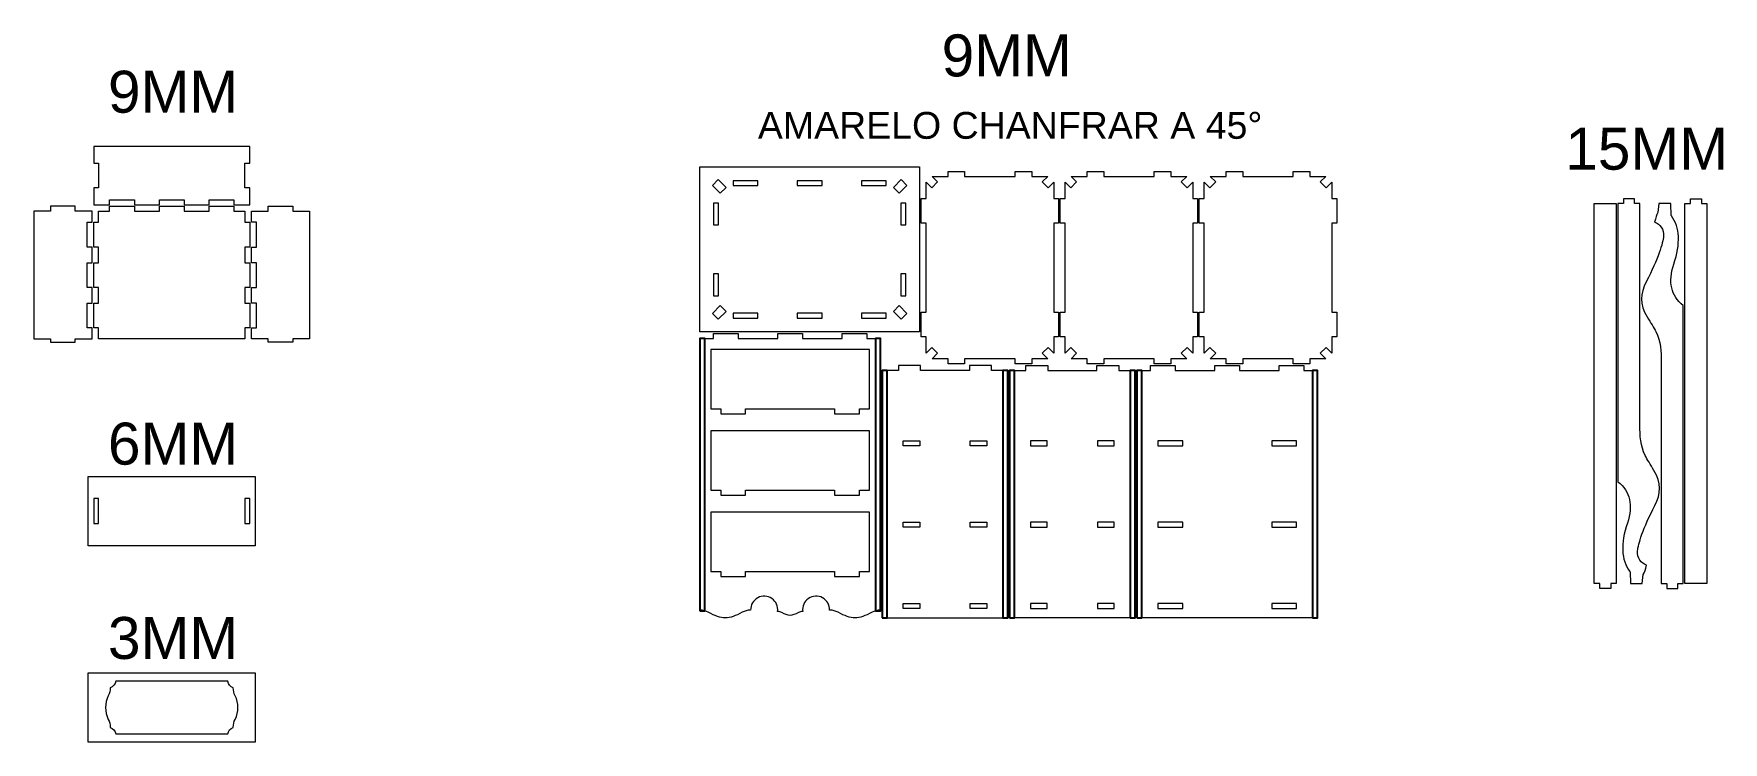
# Model space of a CAD drawing. Header units: millimetres. Extents: x -1725 to 1349, y -518 to 771.
import ezdxf

# ---------------------------------------------------------------- set-up
doc = ezdxf.new("R2010")
doc.units = ezdxf.units.MM
doc.header["$MEASUREMENT"] = 0
doc.layers.add('Layer 1', color=7, linetype='Continuous')
doc.styles.add('0', font='arial.ttf', dxfattribs={"height": 1})

msp = doc.modelspace()

# ---------------------------------------------------------------- texts
at = {"layer": 'Layer 1', "color": 250, "style": '0'}
for s, height, p in [('9MM', 76.32533, (-73.4027, 693.4324)), ('9MM', 76.32533, (-1590.4239, 627.3924)), ('AMARELO CHANFRAR A 45°', 48.83976, (-407.7743, 579.9273)), ('15MM', 76.32533, (1061.4527, 523.7438)), ('6MM', 76.32533, (-1590.4239, -12.6877)), ('3MM', 76.32533, (-1590.4239, -366.1128))]:
    msp.add_text(s, height=height, dxfattribs=at).set_placement(p)

# ---------------------------------------------------------------- linework, layer by layer
at = {"layer": 'Layer 1', "color": 2}
for points in [[(-513.4431, -278.622), (-504.4431, -278.622), (-504.4431, 216.7576), (-513.4431, 216.7576), (-513.4431, -278.622)], [(-193.6563, -278.622), (-184.6563, -278.622), (-184.6563, 216.7576), (-193.6563, 216.7576), (-193.6563, -278.622)], [(-181.6563, -291.4312), (-172.6563, -291.4312), (-172.6563, 158.5688), (-181.6563, 158.5688), (-181.6563, -291.4312)], [(38.1305, -291.4312), (47.1305, -291.4312), (47.1305, 158.5688), (38.1305, 158.5688), (38.1305, -291.4312)], [(50.1305, -291.4312), (59.1305, -291.4312), (59.1305, 158.5688), (50.1305, 158.5688), (50.1305, -291.4312)], [(269.9173, -291.4312), (278.9173, -291.4312), (278.9173, 158.5688), (269.9173, 158.5688), (269.9173, -291.4312)], [(281.9173, -291.4312), (290.9173, -291.4312), (290.9173, 158.5688), (281.9173, 158.5688), (281.9173, -291.4312)], [(601.7041, -291.4312), (610.7041, -291.4312), (610.7041, 158.5688), (601.7041, 158.5688), (601.7041, -291.4312)]]:
    msp.add_lwpolyline(points, close=True, dxfattribs=at)
at = {"layer": 'Layer 1', "color": 250, "lineweight": 20}
for points, knots in [([(-1332.3899, 490.6306), (-1332.3899, 490.6306), (-1332.3899, 460.1306), (-1332.3899, 460.1306), (-1332.3899, 460.1306), (-1332.3899, 460.1306), (-1361.3899, 460.1306), (-1361.3899, 460.1306), (-1361.3899, 460.1306), (-1361.3899, 460.1306), (-1361.3899, 469.1306), (-1361.3899, 469.1306), (-1361.3899, 469.1306), (-1361.3899, 469.1306), (-1406.3899, 469.1306), (-1406.3899, 469.1306), (-1406.3899, 469.1306), (-1406.3899, 469.1306), (-1406.3899, 460.1306), (-1406.3899, 460.1306), (-1406.3899, 460.1306), (-1406.3899, 460.1306), (-1451.8899, 460.1306), (-1451.8899, 460.1306), (-1451.8899, 460.1306), (-1451.8899, 460.1306), (-1451.8899, 469.1306), (-1451.8899, 469.1306), (-1451.8899, 469.1306), (-1451.8899, 469.1306), (-1496.8899, 469.1306), (-1496.8899, 469.1306), (-1496.8899, 469.1306), (-1496.8899, 469.1306), (-1496.8899, 460.1306), (-1496.8899, 460.1306), (-1496.8899, 460.1306), (-1496.8899, 460.1306), (-1542.3899, 460.1306), (-1542.3899, 460.1306), (-1542.3899, 460.1306), (-1542.3899, 460.1306), (-1542.3899, 469.1306), (-1542.3899, 469.1306), (-1542.3899, 469.1306), (-1542.3899, 469.1306), (-1587.3899, 469.1306), (-1587.3899, 469.1306), (-1587.3899, 469.1306), (-1587.3899, 469.1306), (-1587.3899, 460.1306), (-1587.3899, 460.1306), (-1587.3899, 460.1306), (-1587.3899, 460.1306), (-1616.3899, 460.1306), (-1616.3899, 460.1306), (-1616.3899, 460.1306), (-1616.3899, 460.1306), (-1616.3899, 490.6306), (-1616.3899, 490.6306), (-1616.3899, 490.6306), (-1616.3899, 490.6306), (-1607.3899, 490.6306), (-1607.3899, 490.6306), (-1607.3899, 490.6306), (-1607.3899, 490.6306), (-1607.3899, 535.6306), (-1607.3899, 535.6306), (-1607.3899, 535.6306), (-1607.3899, 535.6306), (-1616.3899, 535.6306), (-1616.3899, 535.6306), (-1616.3899, 535.6306), (-1616.3899, 535.6306), (-1616.3899, 566.1306), (-1616.3899, 566.1306), (-1616.3899, 566.1306), (-1616.3899, 566.1306), (-1332.3899, 566.1306), (-1332.3899, 566.1306), (-1332.3899, 566.1306), (-1332.3899, 566.1306), (-1332.3899, 535.6306), (-1332.3899, 535.6306), (-1332.3899, 535.6306), (-1332.3899, 535.6306), (-1341.3899, 535.6306), (-1341.3899, 535.6306), (-1341.3899, 535.6306), (-1341.3899, 535.6306), (-1341.3899, 490.6306), (-1341.3899, 490.6306), (-1341.3899, 490.6306), (-1341.3899, 490.6306), (-1332.3899, 490.6306), (-1332.3899, 490.6306)], [0, 0, 0, 0, 0.04, 0.04, 0.04, 0.04, 0.08, 0.08, 0.08, 0.08, 0.12, 0.12, 0.12, 0.12, 0.16, 0.16, 0.16, 0.16, 0.2, 0.2, 0.2, 0.2, 0.24, 0.24, 0.24, 0.24, 0.28, 0.28, 0.28, 0.28, 0.32, 0.32, 0.32, 0.32, 0.36, 0.36, 0.36, 0.36, 0.4, 0.4, 0.4, 0.4, 0.44, 0.44, 0.44, 0.44, 0.48, 0.48, 0.48, 0.48, 0.52, 0.52, 0.52, 0.52, 0.56, 0.56, 0.56, 0.56, 0.6, 0.6, 0.6, 0.6, 0.64, 0.64, 0.64, 0.64, 0.68, 0.68, 0.68, 0.68, 0.72, 0.72, 0.72, 0.72, 0.76, 0.76, 0.76, 0.76, 0.8, 0.8, 0.8, 0.8, 0.84, 0.84, 0.84, 0.84, 0.88, 0.88, 0.88, 0.88, 0.92, 0.92, 0.92, 0.92, 1, 1, 1, 1]), ([(-513.4431, 228.7576), (-513.4431, 228.7576), (-113.4431, 228.7576), (-113.4431, 228.7576), (-113.4431, 228.7576), (-113.4431, 228.7576), (-113.4431, 528.7576), (-113.4431, 528.7576), (-113.4431, 528.7576), (-113.4431, 528.7576), (-513.4431, 528.7576), (-513.4431, 528.7576), (-513.4431, 528.7576), (-513.4431, 528.7576), (-513.4431, 228.7576), (-513.4431, 228.7576)], [0, 0, 0, 0, 0.2, 0.2, 0.2, 0.2, 0.4, 0.4, 0.4, 0.4, 0.6, 0.6, 0.6, 0.6, 1, 1, 1, 1]), ([(-465.7134, 491.6345), (-465.7134, 491.6345), (-476.32, 481.0279), (-476.32, 481.0279), (-476.32, 481.0279), (-476.32, 481.0279), (-490.4621, 495.17), (-490.4621, 495.17), (-490.4621, 495.17), (-490.4621, 495.17), (-479.8555, 505.7766), (-479.8555, 505.7766), (-479.8555, 505.7766), (-479.8555, 505.7766), (-465.7134, 491.6345), (-465.7134, 491.6345)], [0, 0, 0, 0, 0.2, 0.2, 0.2, 0.2, 0.4, 0.4, 0.4, 0.4, 0.6, 0.6, 0.6, 0.6, 1, 1, 1, 1]), ([(-407.8365, 494.7576), (-407.8365, 494.7576), (-452.8365, 494.7576), (-452.8365, 494.7576), (-452.8365, 494.7576), (-452.8365, 494.7576), (-452.8365, 503.7576), (-452.8365, 503.7576), (-452.8365, 503.7576), (-452.8365, 503.7576), (-407.8365, 503.7576), (-407.8365, 503.7576), (-407.8365, 503.7576), (-407.8365, 503.7576), (-407.8365, 494.7576), (-407.8365, 494.7576)], [0, 0, 0, 0, 0.2, 0.2, 0.2, 0.2, 0.4, 0.4, 0.4, 0.4, 0.6, 0.6, 0.6, 0.6, 1, 1, 1, 1]), ([(-290.9431, 494.7576), (-290.9431, 494.7576), (-335.9431, 494.7576), (-335.9431, 494.7576), (-335.9431, 494.7576), (-335.9431, 494.7576), (-335.9431, 503.7576), (-335.9431, 503.7576), (-335.9431, 503.7576), (-335.9431, 503.7576), (-290.9431, 503.7576), (-290.9431, 503.7576), (-290.9431, 503.7576), (-290.9431, 503.7576), (-290.9431, 494.7576), (-290.9431, 494.7576)], [0, 0, 0, 0, 0.2, 0.2, 0.2, 0.2, 0.4, 0.4, 0.4, 0.4, 0.6, 0.6, 0.6, 0.6, 1, 1, 1, 1]), ([(-219.0497, 494.7576), (-219.0497, 494.7576), (-219.0497, 503.7576), (-219.0497, 503.7576), (-219.0497, 503.7576), (-219.0497, 503.7576), (-174.0497, 503.7576), (-174.0497, 503.7576), (-174.0497, 503.7576), (-174.0497, 503.7576), (-174.0497, 494.7576), (-174.0497, 494.7576), (-174.0497, 494.7576), (-174.0497, 494.7576), (-219.0497, 494.7576), (-219.0497, 494.7576)], [0, 0, 0, 0, 0.2, 0.2, 0.2, 0.2, 0.4, 0.4, 0.4, 0.4, 0.6, 0.6, 0.6, 0.6, 1, 1, 1, 1]), ([(-150.5662, 481.0279), (-150.5662, 481.0279), (-161.1728, 491.6345), (-161.1728, 491.6345), (-161.1728, 491.6345), (-161.1728, 491.6345), (-147.0307, 505.7766), (-147.0307, 505.7766), (-147.0307, 505.7766), (-147.0307, 505.7766), (-136.4241, 495.17), (-136.4241, 495.17), (-136.4241, 495.17), (-136.4241, 495.17), (-150.5662, 481.0279), (-150.5662, 481.0279)], [0, 0, 0, 0, 0.2, 0.2, 0.2, 0.2, 0.4, 0.4, 0.4, 0.4, 0.6, 0.6, 0.6, 0.6, 1, 1, 1, 1]), ([(-31.4431, 179.5688), (-31.4431, 179.5688), (60.5569, 179.5688), (60.5569, 179.5688), (60.5569, 179.5688), (60.5569, 179.5688), (60.5569, 170.5688), (60.5569, 170.5688), (60.5569, 170.5688), (60.5569, 170.5688), (90.5569, 170.5688), (90.5569, 170.5688), (90.5569, 170.5688), (90.5569, 170.5688), (90.5569, 179.5688), (90.5569, 179.5688), (90.5569, 179.5688), (90.5569, 179.5688), (119.9503, 179.5688), (119.9503, 179.5688), (119.9503, 179.5688), (119.9503, 179.5688), (109.7561, 189.763), (109.7561, 189.763), (109.7561, 189.763), (109.7561, 189.763), (120.3627, 200.3696), (120.3627, 200.3696), (120.3627, 200.3696), (120.3627, 200.3696), (130.5569, 190.1754), (130.5569, 190.1754), (130.5569, 190.1754), (130.5569, 190.1754), (130.5569, 219.5688), (130.5569, 219.5688), (130.5569, 219.5688), (130.5569, 219.5688), (139.5569, 219.5688), (139.5569, 219.5688), (139.5569, 219.5688), (139.5569, 219.5688), (139.5569, 264.5688), (139.5569, 264.5688), (139.5569, 264.5688), (139.5569, 264.5688), (130.5569, 264.5688), (130.5569, 264.5688), (130.5569, 264.5688), (130.5569, 264.5688), (130.5569, 426.5688), (130.5569, 426.5688), (130.5569, 426.5688), (130.5569, 426.5688), (139.5569, 426.5688), (139.5569, 426.5688), (139.5569, 426.5688), (139.5569, 426.5688), (139.5569, 471.5688), (139.5569, 471.5688), (139.5569, 471.5688), (139.5569, 471.5688), (130.5569, 471.5688), (130.5569, 471.5688), (130.5569, 471.5688), (130.5569, 471.5688), (130.5569, 500.9622), (130.5569, 500.9622), (130.5569, 500.9622), (130.5569, 500.9622), (120.3627, 490.768), (120.3627, 490.768), (120.3627, 490.768), (120.3627, 490.768), (109.7561, 501.3746), (109.7561, 501.3746), (109.7561, 501.3746), (109.7561, 501.3746), (119.9503, 511.5688), (119.9503, 511.5688), (119.9503, 511.5688), (119.9503, 511.5688), (90.5569, 511.5688), (90.5569, 511.5688), (90.5569, 511.5688), (90.5569, 511.5688), (90.5569, 520.5688), (90.5569, 520.5688), (90.5569, 520.5688), (90.5569, 520.5688), (60.5569, 520.5688), (60.5569, 520.5688), (60.5569, 520.5688), (60.5569, 520.5688), (60.5569, 511.5688), (60.5569, 511.5688), (60.5569, 511.5688), (60.5569, 511.5688), (-31.4431, 511.5688), (-31.4431, 511.5688), (-31.4431, 511.5688), (-31.4431, 511.5688), (-31.4431, 520.5688), (-31.4431, 520.5688), (-31.4431, 520.5688), (-31.4431, 520.5688), (-61.4431, 520.5688), (-61.4431, 520.5688), (-61.4431, 520.5688), (-61.4431, 520.5688), (-61.4431, 511.5688), (-61.4431, 511.5688), (-61.4431, 511.5688), (-61.4431, 511.5688), (-90.8365, 511.5688), (-90.8365, 511.5688), (-90.8365, 511.5688), (-90.8365, 511.5688), (-80.6423, 501.3746), (-80.6423, 501.3746), (-80.6423, 501.3746), (-80.6423, 501.3746), (-91.2489, 490.768), (-91.2489, 490.768), (-91.2489, 490.768), (-91.2489, 490.768), (-101.4431, 500.9622), (-101.4431, 500.9622), (-101.4431, 500.9622), (-101.4431, 500.9622), (-101.4431, 471.5688), (-101.4431, 471.5688), (-101.4431, 471.5688), (-101.4431, 471.5688), (-110.4431, 471.5688), (-110.4431, 471.5688), (-110.4431, 471.5688), (-110.4431, 471.5688), (-110.4431, 426.5688), (-110.4431, 426.5688), (-110.4431, 426.5688), (-110.4431, 426.5688), (-101.4431, 426.5688), (-101.4431, 426.5688), (-101.4431, 426.5688), (-101.4431, 426.5688), (-101.4431, 264.5688), (-101.4431, 264.5688), (-101.4431, 264.5688), (-101.4431, 264.5688), (-110.4431, 264.5688), (-110.4431, 264.5688), (-110.4431, 264.5688), (-110.4431, 264.5688), (-110.4431, 219.5688), (-110.4431, 219.5688), (-110.4431, 219.5688), (-110.4431, 219.5688), (-101.4431, 219.5688), (-101.4431, 219.5688), (-101.4431, 219.5688), (-101.4431, 219.5688), (-101.4431, 190.1754), (-101.4431, 190.1754), (-101.4431, 190.1754), (-101.4431, 190.1754), (-91.2489, 200.3696), (-91.2489, 200.3696), (-91.2489, 200.3696), (-91.2489, 200.3696), (-80.6423, 189.763), (-80.6423, 189.763), (-80.6423, 189.763), (-80.6423, 189.763), (-90.8365, 179.5688), (-90.8365, 179.5688), (-90.8365, 179.5688), (-90.8365, 179.5688), (-61.4431, 179.5688), (-61.4431, 179.5688), (-61.4431, 179.5688), (-61.4431, 179.5688), (-61.4431, 170.5688), (-61.4431, 170.5688), (-61.4431, 170.5688), (-61.4431, 170.5688), (-31.4431, 170.5688), (-31.4431, 170.5688), (-31.4431, 170.5688), (-31.4431, 170.5688), (-31.4431, 179.5688), (-31.4431, 179.5688)], [0, 0, 0, 0, 0.020408163, 0.020408163, 0.020408163, 0.020408163, 0.040816327, 0.040816327, 0.040816327, 0.040816327, 0.06122449, 0.06122449, 0.06122449, 0.06122449, 0.081632653, 0.081632653, 0.081632653, 0.081632653, 0.102040816, 0.102040816, 0.102040816, 0.102040816, 0.12244898, 0.12244898, 0.12244898, 0.12244898, 0.142857143, 0.142857143, 0.142857143, 0.142857143, 0.163265306, 0.163265306, 0.163265306, 0.163265306, 0.183673469, 0.183673469, 0.183673469, 0.183673469, 0.204081633, 0.204081633, 0.204081633, 0.204081633, 0.224489796, 0.224489796, 0.224489796, 0.224489796, 0.244897959, 0.244897959, 0.244897959, 0.244897959, 0.265306122, 0.265306122, 0.265306122, 0.265306122, 0.285714286, 0.285714286, 0.285714286, 0.285714286, 0.306122449, 0.306122449, 0.306122449, 0.306122449, 0.326530612, 0.326530612, 0.326530612, 0.326530612, 0.346938776, 0.346938776, 0.346938776, 0.346938776, 0.367346939, 0.367346939, 0.367346939, 0.367346939, 0.387755102, 0.387755102, 0.387755102, 0.387755102, 0.408163265, 0.408163265, 0.408163265, 0.408163265, 0.428571429, 0.428571429, 0.428571429, 0.428571429, 0.448979592, 0.448979592, 0.448979592, 0.448979592, 0.469387755, 0.469387755, 0.469387755, 0.469387755, 0.489795918, 0.489795918, 0.489795918, 0.489795918, 0.510204082, 0.510204082, 0.510204082, 0.510204082, 0.530612245, 0.530612245, 0.530612245, 0.530612245, 0.551020408, 0.551020408, 0.551020408, 0.551020408, 0.571428571, 0.571428571, 0.571428571, 0.571428571, 0.591836735, 0.591836735, 0.591836735, 0.591836735, 0.612244898, 0.612244898, 0.612244898, 0.612244898, 0.632653061, 0.632653061, 0.632653061, 0.632653061, 0.653061224, 0.653061224, 0.653061224, 0.653061224, 0.673469388, 0.673469388, 0.673469388, 0.673469388, 0.693877551, 0.693877551, 0.693877551, 0.693877551, 0.714285714, 0.714285714, 0.714285714, 0.714285714, 0.734693878, 0.734693878, 0.734693878, 0.734693878, 0.755102041, 0.755102041, 0.755102041, 0.755102041, 0.775510204, 0.775510204, 0.775510204, 0.775510204, 0.795918367, 0.795918367, 0.795918367, 0.795918367, 0.816326531, 0.816326531, 0.816326531, 0.816326531, 0.836734694, 0.836734694, 0.836734694, 0.836734694, 0.857142857, 0.857142857, 0.857142857, 0.857142857, 0.87755102, 0.87755102, 0.87755102, 0.87755102, 0.897959184, 0.897959184, 0.897959184, 0.897959184, 0.918367347, 0.918367347, 0.918367347, 0.918367347, 0.93877551, 0.93877551, 0.93877551, 0.93877551, 0.959183673, 0.959183673, 0.959183673, 0.959183673, 1, 1, 1, 1]), ([(221.5569, 179.5688), (221.5569, 179.5688), (313.5569, 179.5688), (313.5569, 179.5688), (313.5569, 179.5688), (313.5569, 179.5688), (313.5569, 170.5688), (313.5569, 170.5688), (313.5569, 170.5688), (313.5569, 170.5688), (343.5569, 170.5688), (343.5569, 170.5688), (343.5569, 170.5688), (343.5569, 170.5688), (343.5569, 179.5688), (343.5569, 179.5688), (343.5569, 179.5688), (343.5569, 179.5688), (372.9503, 179.5688), (372.9503, 179.5688), (372.9503, 179.5688), (372.9503, 179.5688), (362.7561, 189.763), (362.7561, 189.763), (362.7561, 189.763), (362.7561, 189.763), (373.3627, 200.3696), (373.3627, 200.3696), (373.3627, 200.3696), (373.3627, 200.3696), (383.5569, 190.1754), (383.5569, 190.1754), (383.5569, 190.1754), (383.5569, 190.1754), (383.5569, 219.5688), (383.5569, 219.5688), (383.5569, 219.5688), (383.5569, 219.5688), (392.5569, 219.5688), (392.5569, 219.5688), (392.5569, 219.5688), (392.5569, 219.5688), (392.5569, 264.5688), (392.5569, 264.5688), (392.5569, 264.5688), (392.5569, 264.5688), (383.5569, 264.5688), (383.5569, 264.5688), (383.5569, 264.5688), (383.5569, 264.5688), (383.5569, 426.5688), (383.5569, 426.5688), (383.5569, 426.5688), (383.5569, 426.5688), (392.5569, 426.5688), (392.5569, 426.5688), (392.5569, 426.5688), (392.5569, 426.5688), (392.5569, 471.5688), (392.5569, 471.5688), (392.5569, 471.5688), (392.5569, 471.5688), (383.5569, 471.5688), (383.5569, 471.5688), (383.5569, 471.5688), (383.5569, 471.5688), (383.5569, 500.9622), (383.5569, 500.9622), (383.5569, 500.9622), (383.5569, 500.9622), (373.3627, 490.768), (373.3627, 490.768), (373.3627, 490.768), (373.3627, 490.768), (362.7561, 501.3746), (362.7561, 501.3746), (362.7561, 501.3746), (362.7561, 501.3746), (372.9503, 511.5688), (372.9503, 511.5688), (372.9503, 511.5688), (372.9503, 511.5688), (343.5569, 511.5688), (343.5569, 511.5688), (343.5569, 511.5688), (343.5569, 511.5688), (343.5569, 520.5688), (343.5569, 520.5688), (343.5569, 520.5688), (343.5569, 520.5688), (313.5569, 520.5688), (313.5569, 520.5688), (313.5569, 520.5688), (313.5569, 520.5688), (313.5569, 511.5688), (313.5569, 511.5688), (313.5569, 511.5688), (313.5569, 511.5688), (221.5569, 511.5688), (221.5569, 511.5688), (221.5569, 511.5688), (221.5569, 511.5688), (221.5569, 520.5688), (221.5569, 520.5688), (221.5569, 520.5688), (221.5569, 520.5688), (191.5569, 520.5688), (191.5569, 520.5688), (191.5569, 520.5688), (191.5569, 520.5688), (191.5569, 511.5688), (191.5569, 511.5688), (191.5569, 511.5688), (191.5569, 511.5688), (162.1635, 511.5688), (162.1635, 511.5688), (162.1635, 511.5688), (162.1635, 511.5688), (172.3577, 501.3746), (172.3577, 501.3746), (172.3577, 501.3746), (172.3577, 501.3746), (161.7511, 490.768), (161.7511, 490.768), (161.7511, 490.768), (161.7511, 490.768), (151.5569, 500.9622), (151.5569, 500.9622), (151.5569, 500.9622), (151.5569, 500.9622), (151.5569, 471.5688), (151.5569, 471.5688), (151.5569, 471.5688), (151.5569, 471.5688), (142.5569, 471.5688), (142.5569, 471.5688), (142.5569, 471.5688), (142.5569, 471.5688), (142.5569, 426.5688), (142.5569, 426.5688), (142.5569, 426.5688), (142.5569, 426.5688), (151.5569, 426.5688), (151.5569, 426.5688), (151.5569, 426.5688), (151.5569, 426.5688), (151.5569, 264.5688), (151.5569, 264.5688), (151.5569, 264.5688), (151.5569, 264.5688), (142.5569, 264.5688), (142.5569, 264.5688), (142.5569, 264.5688), (142.5569, 264.5688), (142.5569, 219.5688), (142.5569, 219.5688), (142.5569, 219.5688), (142.5569, 219.5688), (151.5569, 219.5688), (151.5569, 219.5688), (151.5569, 219.5688), (151.5569, 219.5688), (151.5569, 190.1754), (151.5569, 190.1754), (151.5569, 190.1754), (151.5569, 190.1754), (161.7511, 200.3696), (161.7511, 200.3696), (161.7511, 200.3696), (161.7511, 200.3696), (172.3577, 189.763), (172.3577, 189.763), (172.3577, 189.763), (172.3577, 189.763), (162.1635, 179.5688), (162.1635, 179.5688), (162.1635, 179.5688), (162.1635, 179.5688), (191.5569, 179.5688), (191.5569, 179.5688), (191.5569, 179.5688), (191.5569, 179.5688), (191.5569, 170.5688), (191.5569, 170.5688), (191.5569, 170.5688), (191.5569, 170.5688), (221.5569, 170.5688), (221.5569, 170.5688), (221.5569, 170.5688), (221.5569, 170.5688), (221.5569, 179.5688), (221.5569, 179.5688)], [0, 0, 0, 0, 0.020408163, 0.020408163, 0.020408163, 0.020408163, 0.040816327, 0.040816327, 0.040816327, 0.040816327, 0.06122449, 0.06122449, 0.06122449, 0.06122449, 0.081632653, 0.081632653, 0.081632653, 0.081632653, 0.102040816, 0.102040816, 0.102040816, 0.102040816, 0.12244898, 0.12244898, 0.12244898, 0.12244898, 0.142857143, 0.142857143, 0.142857143, 0.142857143, 0.163265306, 0.163265306, 0.163265306, 0.163265306, 0.183673469, 0.183673469, 0.183673469, 0.183673469, 0.204081633, 0.204081633, 0.204081633, 0.204081633, 0.224489796, 0.224489796, 0.224489796, 0.224489796, 0.244897959, 0.244897959, 0.244897959, 0.244897959, 0.265306122, 0.265306122, 0.265306122, 0.265306122, 0.285714286, 0.285714286, 0.285714286, 0.285714286, 0.306122449, 0.306122449, 0.306122449, 0.306122449, 0.326530612, 0.326530612, 0.326530612, 0.326530612, 0.346938776, 0.346938776, 0.346938776, 0.346938776, 0.367346939, 0.367346939, 0.367346939, 0.367346939, 0.387755102, 0.387755102, 0.387755102, 0.387755102, 0.408163265, 0.408163265, 0.408163265, 0.408163265, 0.428571429, 0.428571429, 0.428571429, 0.428571429, 0.448979592, 0.448979592, 0.448979592, 0.448979592, 0.469387755, 0.469387755, 0.469387755, 0.469387755, 0.489795918, 0.489795918, 0.489795918, 0.489795918, 0.510204082, 0.510204082, 0.510204082, 0.510204082, 0.530612245, 0.530612245, 0.530612245, 0.530612245, 0.551020408, 0.551020408, 0.551020408, 0.551020408, 0.571428571, 0.571428571, 0.571428571, 0.571428571, 0.591836735, 0.591836735, 0.591836735, 0.591836735, 0.612244898, 0.612244898, 0.612244898, 0.612244898, 0.632653061, 0.632653061, 0.632653061, 0.632653061, 0.653061224, 0.653061224, 0.653061224, 0.653061224, 0.673469388, 0.673469388, 0.673469388, 0.673469388, 0.693877551, 0.693877551, 0.693877551, 0.693877551, 0.714285714, 0.714285714, 0.714285714, 0.714285714, 0.734693878, 0.734693878, 0.734693878, 0.734693878, 0.755102041, 0.755102041, 0.755102041, 0.755102041, 0.775510204, 0.775510204, 0.775510204, 0.775510204, 0.795918367, 0.795918367, 0.795918367, 0.795918367, 0.816326531, 0.816326531, 0.816326531, 0.816326531, 0.836734694, 0.836734694, 0.836734694, 0.836734694, 0.857142857, 0.857142857, 0.857142857, 0.857142857, 0.87755102, 0.87755102, 0.87755102, 0.87755102, 0.897959184, 0.897959184, 0.897959184, 0.897959184, 0.918367347, 0.918367347, 0.918367347, 0.918367347, 0.93877551, 0.93877551, 0.93877551, 0.93877551, 0.959183673, 0.959183673, 0.959183673, 0.959183673, 1, 1, 1, 1]), ([(474.5569, 179.5688), (474.5569, 179.5688), (566.5569, 179.5688), (566.5569, 179.5688), (566.5569, 179.5688), (566.5569, 179.5688), (566.5569, 170.5688), (566.5569, 170.5688), (566.5569, 170.5688), (566.5569, 170.5688), (596.5569, 170.5688), (596.5569, 170.5688), (596.5569, 170.5688), (596.5569, 170.5688), (596.5569, 179.5688), (596.5569, 179.5688), (596.5569, 179.5688), (596.5569, 179.5688), (625.9503, 179.5688), (625.9503, 179.5688), (625.9503, 179.5688), (625.9503, 179.5688), (615.7561, 189.763), (615.7561, 189.763), (615.7561, 189.763), (615.7561, 189.763), (626.3627, 200.3696), (626.3627, 200.3696), (626.3627, 200.3696), (626.3627, 200.3696), (636.5569, 190.1754), (636.5569, 190.1754), (636.5569, 190.1754), (636.5569, 190.1754), (636.5569, 219.5688), (636.5569, 219.5688), (636.5569, 219.5688), (636.5569, 219.5688), (645.5569, 219.5688), (645.5569, 219.5688), (645.5569, 219.5688), (645.5569, 219.5688), (645.5569, 264.5688), (645.5569, 264.5688), (645.5569, 264.5688), (645.5569, 264.5688), (636.5569, 264.5688), (636.5569, 264.5688), (636.5569, 264.5688), (636.5569, 264.5688), (636.5569, 426.5688), (636.5569, 426.5688), (636.5569, 426.5688), (636.5569, 426.5688), (645.5569, 426.5688), (645.5569, 426.5688), (645.5569, 426.5688), (645.5569, 426.5688), (645.5569, 471.5688), (645.5569, 471.5688), (645.5569, 471.5688), (645.5569, 471.5688), (636.5569, 471.5688), (636.5569, 471.5688), (636.5569, 471.5688), (636.5569, 471.5688), (636.5569, 500.9622), (636.5569, 500.9622), (636.5569, 500.9622), (636.5569, 500.9622), (626.3627, 490.768), (626.3627, 490.768), (626.3627, 490.768), (626.3627, 490.768), (615.7561, 501.3746), (615.7561, 501.3746), (615.7561, 501.3746), (615.7561, 501.3746), (625.9503, 511.5688), (625.9503, 511.5688), (625.9503, 511.5688), (625.9503, 511.5688), (596.5569, 511.5688), (596.5569, 511.5688), (596.5569, 511.5688), (596.5569, 511.5688), (596.5569, 520.5688), (596.5569, 520.5688), (596.5569, 520.5688), (596.5569, 520.5688), (566.5569, 520.5688), (566.5569, 520.5688), (566.5569, 520.5688), (566.5569, 520.5688), (566.5569, 511.5688), (566.5569, 511.5688), (566.5569, 511.5688), (566.5569, 511.5688), (474.5569, 511.5688), (474.5569, 511.5688), (474.5569, 511.5688), (474.5569, 511.5688), (474.5569, 520.5688), (474.5569, 520.5688), (474.5569, 520.5688), (474.5569, 520.5688), (444.5569, 520.5688), (444.5569, 520.5688), (444.5569, 520.5688), (444.5569, 520.5688), (444.5569, 511.5688), (444.5569, 511.5688), (444.5569, 511.5688), (444.5569, 511.5688), (415.1635, 511.5688), (415.1635, 511.5688), (415.1635, 511.5688), (415.1635, 511.5688), (425.3577, 501.3746), (425.3577, 501.3746), (425.3577, 501.3746), (425.3577, 501.3746), (414.7511, 490.768), (414.7511, 490.768), (414.7511, 490.768), (414.7511, 490.768), (404.5569, 500.9622), (404.5569, 500.9622), (404.5569, 500.9622), (404.5569, 500.9622), (404.5569, 471.5688), (404.5569, 471.5688), (404.5569, 471.5688), (404.5569, 471.5688), (395.5569, 471.5688), (395.5569, 471.5688), (395.5569, 471.5688), (395.5569, 471.5688), (395.5569, 426.5688), (395.5569, 426.5688), (395.5569, 426.5688), (395.5569, 426.5688), (404.5569, 426.5688), (404.5569, 426.5688), (404.5569, 426.5688), (404.5569, 426.5688), (404.5569, 264.5688), (404.5569, 264.5688), (404.5569, 264.5688), (404.5569, 264.5688), (395.5569, 264.5688), (395.5569, 264.5688), (395.5569, 264.5688), (395.5569, 264.5688), (395.5569, 219.5688), (395.5569, 219.5688), (395.5569, 219.5688), (395.5569, 219.5688), (404.5569, 219.5688), (404.5569, 219.5688), (404.5569, 219.5688), (404.5569, 219.5688), (404.5569, 190.1754), (404.5569, 190.1754), (404.5569, 190.1754), (404.5569, 190.1754), (414.7511, 200.3696), (414.7511, 200.3696), (414.7511, 200.3696), (414.7511, 200.3696), (425.3577, 189.763), (425.3577, 189.763), (425.3577, 189.763), (425.3577, 189.763), (415.1635, 179.5688), (415.1635, 179.5688), (415.1635, 179.5688), (415.1635, 179.5688), (444.5569, 179.5688), (444.5569, 179.5688), (444.5569, 179.5688), (444.5569, 179.5688), (444.5569, 170.5688), (444.5569, 170.5688), (444.5569, 170.5688), (444.5569, 170.5688), (474.5569, 170.5688), (474.5569, 170.5688), (474.5569, 170.5688), (474.5569, 170.5688), (474.5569, 179.5688), (474.5569, 179.5688)], [0, 0, 0, 0, 0.020408163, 0.020408163, 0.020408163, 0.020408163, 0.040816327, 0.040816327, 0.040816327, 0.040816327, 0.06122449, 0.06122449, 0.06122449, 0.06122449, 0.081632653, 0.081632653, 0.081632653, 0.081632653, 0.102040816, 0.102040816, 0.102040816, 0.102040816, 0.12244898, 0.12244898, 0.12244898, 0.12244898, 0.142857143, 0.142857143, 0.142857143, 0.142857143, 0.163265306, 0.163265306, 0.163265306, 0.163265306, 0.183673469, 0.183673469, 0.183673469, 0.183673469, 0.204081633, 0.204081633, 0.204081633, 0.204081633, 0.224489796, 0.224489796, 0.224489796, 0.224489796, 0.244897959, 0.244897959, 0.244897959, 0.244897959, 0.265306122, 0.265306122, 0.265306122, 0.265306122, 0.285714286, 0.285714286, 0.285714286, 0.285714286, 0.306122449, 0.306122449, 0.306122449, 0.306122449, 0.326530612, 0.326530612, 0.326530612, 0.326530612, 0.346938776, 0.346938776, 0.346938776, 0.346938776, 0.367346939, 0.367346939, 0.367346939, 0.367346939, 0.387755102, 0.387755102, 0.387755102, 0.387755102, 0.408163265, 0.408163265, 0.408163265, 0.408163265, 0.428571429, 0.428571429, 0.428571429, 0.428571429, 0.448979592, 0.448979592, 0.448979592, 0.448979592, 0.469387755, 0.469387755, 0.469387755, 0.469387755, 0.489795918, 0.489795918, 0.489795918, 0.489795918, 0.510204082, 0.510204082, 0.510204082, 0.510204082, 0.530612245, 0.530612245, 0.530612245, 0.530612245, 0.551020408, 0.551020408, 0.551020408, 0.551020408, 0.571428571, 0.571428571, 0.571428571, 0.571428571, 0.591836735, 0.591836735, 0.591836735, 0.591836735, 0.612244898, 0.612244898, 0.612244898, 0.612244898, 0.632653061, 0.632653061, 0.632653061, 0.632653061, 0.653061224, 0.653061224, 0.653061224, 0.653061224, 0.673469388, 0.673469388, 0.673469388, 0.673469388, 0.693877551, 0.693877551, 0.693877551, 0.693877551, 0.714285714, 0.714285714, 0.714285714, 0.714285714, 0.734693878, 0.734693878, 0.734693878, 0.734693878, 0.755102041, 0.755102041, 0.755102041, 0.755102041, 0.775510204, 0.775510204, 0.775510204, 0.775510204, 0.795918367, 0.795918367, 0.795918367, 0.795918367, 0.816326531, 0.816326531, 0.816326531, 0.816326531, 0.836734694, 0.836734694, 0.836734694, 0.836734694, 0.857142857, 0.857142857, 0.857142857, 0.857142857, 0.87755102, 0.87755102, 0.87755102, 0.87755102, 0.897959184, 0.897959184, 0.897959184, 0.897959184, 0.918367347, 0.918367347, 0.918367347, 0.918367347, 0.93877551, 0.93877551, 0.93877551, 0.93877551, 0.959183673, 0.959183673, 0.959183673, 0.959183673, 1, 1, 1, 1]), ([(-479.4431, 423.151), (-479.4431, 423.151), (-488.4431, 423.151), (-488.4431, 423.151), (-488.4431, 423.151), (-488.4431, 423.151), (-488.4431, 463.151), (-488.4431, 463.151), (-488.4431, 463.151), (-488.4431, 463.151), (-479.4431, 463.151), (-479.4431, 463.151), (-479.4431, 463.151), (-479.4431, 463.151), (-479.4431, 423.151), (-479.4431, 423.151)], [0, 0, 0, 0, 0.2, 0.2, 0.2, 0.2, 0.4, 0.4, 0.4, 0.4, 0.6, 0.6, 0.6, 0.6, 1, 1, 1, 1]), ([(-147.4431, 423.151), (-147.4431, 423.151), (-147.4431, 463.151), (-147.4431, 463.151), (-147.4431, 463.151), (-147.4431, 463.151), (-138.4431, 463.151), (-138.4431, 463.151), (-138.4431, 463.151), (-138.4431, 463.151), (-138.4431, 423.151), (-138.4431, 423.151), (-138.4431, 423.151), (-138.4431, 423.151), (-147.4431, 423.151), (-147.4431, 423.151)], [0, 0, 0, 0, 0.2, 0.2, 0.2, 0.2, 0.4, 0.4, 0.4, 0.4, 0.6, 0.6, 0.6, 0.6, 1, 1, 1, 1]), ([(1114.2839, 461.9509), (1114.2839, 461.9509), (1114.2839, -229.0491), (1114.2839, -229.0491), (1114.2839, -229.0491), (1114.2839, -229.0491), (1124.2838, -229.0491), (1124.2838, -229.0491), (1124.2838, -229.0491), (1124.2838, -229.0491), (1124.2838, -238.0491), (1124.2838, -238.0491), (1124.2838, -238.0491), (1124.2838, -238.0491), (1144.2838, -238.0491), (1144.2838, -238.0491), (1144.2838, -238.0491), (1144.2838, -238.0491), (1144.2838, -229.0491), (1144.2838, -229.0491), (1144.2838, -229.0491), (1144.2838, -229.0491), (1154.2837, -229.0491), (1154.2837, -229.0491), (1154.2837, -229.0491), (1154.2837, -229.0491), (1154.2837, 461.9509), (1154.2837, 461.9509), (1154.2837, 461.9509), (1154.2837, 461.9509), (1114.2839, 461.9509), (1114.2839, 461.9509)], [0, 0, 0, 0, 0.111111111, 0.111111111, 0.111111111, 0.111111111, 0.222222222, 0.222222222, 0.222222222, 0.222222222, 0.333333333, 0.333333333, 0.333333333, 0.333333333, 0.444444444, 0.444444444, 0.444444444, 0.444444444, 0.555555556, 0.555555556, 0.555555556, 0.555555556, 0.666666667, 0.666666667, 0.666666667, 0.666666667, 0.777777778, 0.777777778, 0.777777778, 0.777777778, 1, 1, 1, 1]), ([(1222.9362, -23.2332), (1236.8975, -46.1047), (1235.6577, -65.8671), (1224.6985, -86.8577), (1224.6985, -86.8577), (1202.8415, -128.7233), (1194.1413, -157.5324), (1192.9739, -169.7623), (1192.9739, -169.7623), (1192.3862, -175.9205), (1194.0558, -181.8279), (1197.2837, -186.4873), (1197.2837, -186.4873), (1200.189, -190.6811), (1204.3567, -193.8639), (1209.2771, -195.3087), (1209.2771, -195.3087), (1207.6842, -202.9664), (1205.7408, -208.7818), (1203.448, -212.7547), (1203.448, -212.7547), (1203.448, -212.7547), (1201.5663, -229.0493), (1201.5663, -229.0493), (1201.5663, -229.0493), (1201.5663, -229.0493), (1179.976, -229.0493), (1179.976, -229.0493), (1179.976, -229.0493), (1179.976, -229.0493), (1179.356, -207.5727), (1179.356, -207.5727), (1179.356, -207.5727), (1179.356, -207.5727), (1178.6537, -206.6359), (1178.6537, -206.6359), (1178.6537, -206.6359), (1163.3701, -186.0336), (1161.845, -156.7409), (1174.4679, -118.911), (1174.4679, -118.911), (1185.2226, -86.6792), (1179.6237, -61.6666), (1157.2837, -43.7182), (1157.2837, -43.7182), (1157.2837, -43.7182), (1157.2837, 461.9509), (1157.2837, 461.9509), (1157.2837, 461.9509), (1157.2837, 461.9509), (1167.2837, 461.9508), (1167.2837, 461.9508), (1167.2837, 461.9508), (1167.2837, 461.9508), (1167.2837, 470.9508), (1167.2837, 470.9508), (1167.2837, 470.9508), (1167.2837, 470.9508), (1187.2837, 470.9508), (1187.2837, 470.9508), (1187.2837, 470.9508), (1187.2837, 470.9508), (1187.2837, 461.9509), (1187.2837, 461.9509), (1187.2837, 461.9509), (1187.2837, 461.9509), (1197.2837, 461.9508), (1197.2837, 461.9508), (1197.2837, 461.9508), (1197.2837, 461.9508), (1197.2837, 59.1901), (1197.2837, 59.1901), (1197.2837, 59.1901), (1197.2837, 39.8982), (1198.2272, 21.3135), (1207.0739, 3.7592), (1207.0739, 3.7592), (1210.7718, -3.5784), (1216.3302, -12.411), (1222.9362, -23.2332)], [0, 0, 0, 0, 0.047619048, 0.047619048, 0.047619048, 0.047619048, 0.095238095, 0.095238095, 0.095238095, 0.095238095, 0.142857143, 0.142857143, 0.142857143, 0.142857143, 0.19047619, 0.19047619, 0.19047619, 0.19047619, 0.238095238, 0.238095238, 0.238095238, 0.238095238, 0.285714286, 0.285714286, 0.285714286, 0.285714286, 0.333333333, 0.333333333, 0.333333333, 0.333333333, 0.380952381, 0.380952381, 0.380952381, 0.380952381, 0.428571429, 0.428571429, 0.428571429, 0.428571429, 0.476190476, 0.476190476, 0.476190476, 0.476190476, 0.523809524, 0.523809524, 0.523809524, 0.523809524, 0.571428571, 0.571428571, 0.571428571, 0.571428571, 0.619047619, 0.619047619, 0.619047619, 0.619047619, 0.666666667, 0.666666667, 0.666666667, 0.666666667, 0.714285714, 0.714285714, 0.714285714, 0.714285714, 0.761904762, 0.761904762, 0.761904762, 0.761904762, 0.80952381, 0.80952381, 0.80952381, 0.80952381, 0.857142857, 0.857142857, 0.857142857, 0.857142857, 0.904761905, 0.904761905, 0.904761905, 0.904761905, 1, 1, 1, 1]), ([(1210.4948, 256.1348), (1196.5335, 279.0063), (1197.7733, 298.7687), (1208.7325, 319.7593), (1208.7325, 319.7593), (1230.5895, 361.6249), (1239.2897, 390.434), (1240.4571, 402.6639), (1240.4571, 402.6639), (1241.0448, 408.8221), (1239.3752, 414.7295), (1236.1473, 419.3889), (1236.1473, 419.3889), (1233.242, 423.5827), (1229.0743, 426.7655), (1224.1539, 428.2103), (1224.1539, 428.2103), (1225.7468, 435.868), (1227.6902, 441.6834), (1229.983, 445.6563), (1229.983, 445.6563), (1229.983, 445.6563), (1231.8647, 461.9509), (1231.8647, 461.9509), (1231.8647, 461.9509), (1231.8647, 461.9509), (1253.455, 461.9509), (1253.455, 461.9509), (1253.455, 461.9509), (1253.455, 461.9509), (1254.075, 440.4743), (1254.075, 440.4743), (1254.075, 440.4743), (1254.075, 440.4743), (1254.7773, 439.5375), (1254.7773, 439.5375), (1254.7773, 439.5375), (1270.0609, 418.9352), (1271.586, 389.6425), (1258.9631, 351.8126), (1258.9631, 351.8126), (1248.2084, 319.5808), (1253.8073, 294.5682), (1276.1473, 276.6198), (1276.1473, 276.6198), (1276.1473, 276.6198), (1276.1473, -229.0493), (1276.1473, -229.0493), (1276.1473, -229.0493), (1276.1473, -229.0493), (1266.1473, -229.0492), (1266.1473, -229.0492), (1266.1473, -229.0492), (1266.1473, -229.0492), (1266.1473, -238.0492), (1266.1473, -238.0492), (1266.1473, -238.0492), (1266.1473, -238.0492), (1246.1473, -238.0492), (1246.1473, -238.0492), (1246.1473, -238.0492), (1246.1473, -238.0492), (1246.1473, -229.0493), (1246.1473, -229.0493), (1246.1473, -229.0493), (1246.1473, -229.0493), (1236.1473, -229.0492), (1236.1473, -229.0492), (1236.1473, -229.0492), (1236.1473, -229.0492), (1236.1473, 173.7115), (1236.1473, 173.7115), (1236.1473, 173.7115), (1236.1473, 193.0034), (1235.2038, 211.5881), (1226.3571, 229.1424), (1226.3571, 229.1424), (1222.6592, 236.48), (1217.1008, 245.3126), (1210.4948, 256.1348)], [0, 0, 0, 0, 0.047619048, 0.047619048, 0.047619048, 0.047619048, 0.095238095, 0.095238095, 0.095238095, 0.095238095, 0.142857143, 0.142857143, 0.142857143, 0.142857143, 0.19047619, 0.19047619, 0.19047619, 0.19047619, 0.238095238, 0.238095238, 0.238095238, 0.238095238, 0.285714286, 0.285714286, 0.285714286, 0.285714286, 0.333333333, 0.333333333, 0.333333333, 0.333333333, 0.380952381, 0.380952381, 0.380952381, 0.380952381, 0.428571429, 0.428571429, 0.428571429, 0.428571429, 0.476190476, 0.476190476, 0.476190476, 0.476190476, 0.523809524, 0.523809524, 0.523809524, 0.523809524, 0.571428571, 0.571428571, 0.571428571, 0.571428571, 0.619047619, 0.619047619, 0.619047619, 0.619047619, 0.666666667, 0.666666667, 0.666666667, 0.666666667, 0.714285714, 0.714285714, 0.714285714, 0.714285714, 0.761904762, 0.761904762, 0.761904762, 0.761904762, 0.80952381, 0.80952381, 0.80952381, 0.80952381, 0.857142857, 0.857142857, 0.857142857, 0.857142857, 0.904761905, 0.904761905, 0.904761905, 0.904761905, 1, 1, 1, 1]), ([(1319.1471, -229.0493), (1319.1471, -229.0493), (1319.1471, 461.9507), (1319.1471, 461.9507), (1319.1471, 461.9507), (1319.1471, 461.9507), (1309.1472, 461.9507), (1309.1472, 461.9507), (1309.1472, 461.9507), (1309.1472, 461.9507), (1309.1472, 470.9507), (1309.1472, 470.9507), (1309.1472, 470.9507), (1309.1472, 470.9507), (1289.1472, 470.9507), (1289.1472, 470.9507), (1289.1472, 470.9507), (1289.1472, 470.9507), (1289.1472, 461.9507), (1289.1472, 461.9507), (1289.1472, 461.9507), (1289.1472, 461.9507), (1279.1473, 461.9507), (1279.1473, 461.9507), (1279.1473, 461.9507), (1279.1473, 461.9507), (1279.1473, -229.0493), (1279.1473, -229.0493), (1279.1473, -229.0493), (1279.1473, -229.0493), (1319.1471, -229.0493), (1319.1471, -229.0493)], [0, 0, 0, 0, 0.111111111, 0.111111111, 0.111111111, 0.111111111, 0.222222222, 0.222222222, 0.222222222, 0.222222222, 0.333333333, 0.333333333, 0.333333333, 0.333333333, 0.444444444, 0.444444444, 0.444444444, 0.444444444, 0.555555556, 0.555555556, 0.555555556, 0.555555556, 0.666666667, 0.666666667, 0.666666667, 0.666666667, 0.777777778, 0.777777778, 0.777777778, 0.777777778, 1, 1, 1, 1]), ([(-1725.3899, 216.1306), (-1725.3899, 216.1306), (-1725.3899, 448.1306), (-1725.3899, 448.1306), (-1725.3899, 448.1306), (-1725.3899, 448.1306), (-1694.8899, 448.1306), (-1694.8899, 448.1306), (-1694.8899, 448.1306), (-1694.8899, 448.1306), (-1694.8899, 457.1306), (-1694.8899, 457.1306), (-1694.8899, 457.1306), (-1694.8899, 457.1306), (-1649.8899, 457.1306), (-1649.8899, 457.1306), (-1649.8899, 457.1306), (-1649.8899, 457.1306), (-1649.8899, 448.1306), (-1649.8899, 448.1306), (-1649.8899, 448.1306), (-1649.8899, 448.1306), (-1619.3899, 448.1306), (-1619.3899, 448.1306), (-1619.3899, 448.1306), (-1619.3899, 448.1306), (-1619.3899, 428.1306), (-1619.3899, 428.1306), (-1619.3899, 428.1306), (-1619.3899, 428.1306), (-1628.3899, 428.1306), (-1628.3899, 428.1306), (-1628.3899, 428.1306), (-1628.3899, 428.1306), (-1628.3899, 383.1306), (-1628.3899, 383.1306), (-1628.3899, 383.1306), (-1628.3899, 383.1306), (-1619.3899, 383.1306), (-1619.3899, 383.1306), (-1619.3899, 383.1306), (-1619.3899, 383.1306), (-1619.3899, 354.6306), (-1619.3899, 354.6306), (-1619.3899, 354.6306), (-1619.3899, 354.6306), (-1628.3899, 354.6306), (-1628.3899, 354.6306), (-1628.3899, 354.6306), (-1628.3899, 354.6306), (-1628.3899, 309.6306), (-1628.3899, 309.6306), (-1628.3899, 309.6306), (-1628.3899, 309.6306), (-1619.3899, 309.6306), (-1619.3899, 309.6306), (-1619.3899, 309.6306), (-1619.3899, 309.6306), (-1619.3899, 281.1306), (-1619.3899, 281.1306), (-1619.3899, 281.1306), (-1619.3899, 281.1306), (-1628.3899, 281.1306), (-1628.3899, 281.1306), (-1628.3899, 281.1306), (-1628.3899, 281.1306), (-1628.3899, 236.1306), (-1628.3899, 236.1306), (-1628.3899, 236.1306), (-1628.3899, 236.1306), (-1619.3899, 236.1306), (-1619.3899, 236.1306), (-1619.3899, 236.1306), (-1619.3899, 236.1306), (-1619.3899, 216.1306), (-1619.3899, 216.1306), (-1619.3899, 216.1306), (-1619.3899, 216.1306), (-1649.8899, 216.1306), (-1649.8899, 216.1306), (-1649.8899, 216.1306), (-1649.8899, 216.1306), (-1649.8899, 210.1306), (-1649.8899, 210.1306), (-1649.8899, 210.1306), (-1649.8899, 210.1306), (-1694.8899, 210.1306), (-1694.8899, 210.1306), (-1694.8899, 210.1306), (-1694.8899, 210.1306), (-1694.8899, 216.1306), (-1694.8899, 216.1306), (-1694.8899, 216.1306), (-1694.8899, 216.1306), (-1725.3899, 216.1306), (-1725.3899, 216.1306)], [0, 0, 0, 0, 0.04, 0.04, 0.04, 0.04, 0.08, 0.08, 0.08, 0.08, 0.12, 0.12, 0.12, 0.12, 0.16, 0.16, 0.16, 0.16, 0.2, 0.2, 0.2, 0.2, 0.24, 0.24, 0.24, 0.24, 0.28, 0.28, 0.28, 0.28, 0.32, 0.32, 0.32, 0.32, 0.36, 0.36, 0.36, 0.36, 0.4, 0.4, 0.4, 0.4, 0.44, 0.44, 0.44, 0.44, 0.48, 0.48, 0.48, 0.48, 0.52, 0.52, 0.52, 0.52, 0.56, 0.56, 0.56, 0.56, 0.6, 0.6, 0.6, 0.6, 0.64, 0.64, 0.64, 0.64, 0.68, 0.68, 0.68, 0.68, 0.72, 0.72, 0.72, 0.72, 0.76, 0.76, 0.76, 0.76, 0.8, 0.8, 0.8, 0.8, 0.84, 0.84, 0.84, 0.84, 0.88, 0.88, 0.88, 0.88, 0.92, 0.92, 0.92, 0.92, 1, 1, 1, 1]), ([(-1332.3899, 236.1306), (-1332.3899, 236.1306), (-1332.3899, 281.1306), (-1332.3899, 281.1306), (-1332.3899, 281.1306), (-1332.3899, 281.1306), (-1341.3899, 281.1306), (-1341.3899, 281.1306), (-1341.3899, 281.1306), (-1341.3899, 281.1306), (-1341.3899, 309.6306), (-1341.3899, 309.6306), (-1341.3899, 309.6306), (-1341.3899, 309.6306), (-1332.3899, 309.6306), (-1332.3899, 309.6306), (-1332.3899, 309.6306), (-1332.3899, 309.6306), (-1332.3899, 354.6306), (-1332.3899, 354.6306), (-1332.3899, 354.6306), (-1332.3899, 354.6306), (-1341.3899, 354.6306), (-1341.3899, 354.6306), (-1341.3899, 354.6306), (-1341.3899, 354.6306), (-1341.3899, 383.1306), (-1341.3899, 383.1306), (-1341.3899, 383.1306), (-1341.3899, 383.1306), (-1332.3899, 383.1306), (-1332.3899, 383.1306), (-1332.3899, 383.1306), (-1332.3899, 383.1306), (-1332.3899, 428.1306), (-1332.3899, 428.1306), (-1332.3899, 428.1306), (-1332.3899, 428.1306), (-1341.3899, 428.1306), (-1341.3899, 428.1306), (-1341.3899, 428.1306), (-1341.3899, 428.1306), (-1341.3899, 448.1306), (-1341.3899, 448.1306), (-1341.3899, 448.1306), (-1341.3899, 448.1306), (-1361.3899, 448.1306), (-1361.3899, 448.1306), (-1361.3899, 448.1306), (-1361.3899, 448.1306), (-1361.3899, 457.1306), (-1361.3899, 457.1306), (-1361.3899, 457.1306), (-1361.3899, 457.1306), (-1406.3899, 457.1306), (-1406.3899, 457.1306), (-1406.3899, 457.1306), (-1406.3899, 457.1306), (-1406.3899, 448.1306), (-1406.3899, 448.1306), (-1406.3899, 448.1306), (-1406.3899, 448.1306), (-1451.8899, 448.1306), (-1451.8899, 448.1306), (-1451.8899, 448.1306), (-1451.8899, 448.1306), (-1451.8899, 457.1306), (-1451.8899, 457.1306), (-1451.8899, 457.1306), (-1451.8899, 457.1306), (-1496.8899, 457.1306), (-1496.8899, 457.1306), (-1496.8899, 457.1306), (-1496.8899, 457.1306), (-1496.8899, 448.1306), (-1496.8899, 448.1306), (-1496.8899, 448.1306), (-1496.8899, 448.1306), (-1542.3899, 448.1306), (-1542.3899, 448.1306), (-1542.3899, 448.1306), (-1542.3899, 448.1306), (-1542.3899, 457.1306), (-1542.3899, 457.1306), (-1542.3899, 457.1306), (-1542.3899, 457.1306), (-1587.3899, 457.1306), (-1587.3899, 457.1306), (-1587.3899, 457.1306), (-1587.3899, 457.1306), (-1587.3899, 448.1306), (-1587.3899, 448.1306), (-1587.3899, 448.1306), (-1587.3899, 448.1306), (-1607.3899, 448.1306), (-1607.3899, 448.1306), (-1607.3899, 448.1306), (-1607.3899, 448.1306), (-1607.3899, 428.1306), (-1607.3899, 428.1306), (-1607.3899, 428.1306), (-1607.3899, 428.1306), (-1616.3899, 428.1306), (-1616.3899, 428.1306), (-1616.3899, 428.1306), (-1616.3899, 428.1306), (-1616.3899, 383.1306), (-1616.3899, 383.1306), (-1616.3899, 383.1306), (-1616.3899, 383.1306), (-1607.3899, 383.1306), (-1607.3899, 383.1306), (-1607.3899, 383.1306), (-1607.3899, 383.1306), (-1607.3899, 354.6306), (-1607.3899, 354.6306), (-1607.3899, 354.6306), (-1607.3899, 354.6306), (-1616.3899, 354.6306), (-1616.3899, 354.6306), (-1616.3899, 354.6306), (-1616.3899, 354.6306), (-1616.3899, 309.6306), (-1616.3899, 309.6306), (-1616.3899, 309.6306), (-1616.3899, 309.6306), (-1607.3899, 309.6306), (-1607.3899, 309.6306), (-1607.3899, 309.6306), (-1607.3899, 309.6306), (-1607.3899, 281.1306), (-1607.3899, 281.1306), (-1607.3899, 281.1306), (-1607.3899, 281.1306), (-1616.3899, 281.1306), (-1616.3899, 281.1306), (-1616.3899, 281.1306), (-1616.3899, 281.1306), (-1616.3899, 236.1306), (-1616.3899, 236.1306), (-1616.3899, 236.1306), (-1616.3899, 236.1306), (-1607.3899, 236.1306), (-1607.3899, 236.1306), (-1607.3899, 236.1306), (-1607.3899, 236.1306), (-1607.3899, 216.1306), (-1607.3899, 216.1306), (-1607.3899, 216.1306), (-1607.3899, 216.1306), (-1341.3899, 216.1306), (-1341.3899, 216.1306), (-1341.3899, 216.1306), (-1341.3899, 216.1306), (-1341.3899, 236.1306), (-1341.3899, 236.1306), (-1341.3899, 236.1306), (-1341.3899, 236.1306), (-1332.3899, 236.1306), (-1332.3899, 236.1306)], [0, 0, 0, 0, 0.024390244, 0.024390244, 0.024390244, 0.024390244, 0.048780488, 0.048780488, 0.048780488, 0.048780488, 0.073170732, 0.073170732, 0.073170732, 0.073170732, 0.097560976, 0.097560976, 0.097560976, 0.097560976, 0.12195122, 0.12195122, 0.12195122, 0.12195122, 0.146341463, 0.146341463, 0.146341463, 0.146341463, 0.170731707, 0.170731707, 0.170731707, 0.170731707, 0.195121951, 0.195121951, 0.195121951, 0.195121951, 0.219512195, 0.219512195, 0.219512195, 0.219512195, 0.243902439, 0.243902439, 0.243902439, 0.243902439, 0.268292683, 0.268292683, 0.268292683, 0.268292683, 0.292682927, 0.292682927, 0.292682927, 0.292682927, 0.317073171, 0.317073171, 0.317073171, 0.317073171, 0.341463415, 0.341463415, 0.341463415, 0.341463415, 0.365853659, 0.365853659, 0.365853659, 0.365853659, 0.390243902, 0.390243902, 0.390243902, 0.390243902, 0.414634146, 0.414634146, 0.414634146, 0.414634146, 0.43902439, 0.43902439, 0.43902439, 0.43902439, 0.463414634, 0.463414634, 0.463414634, 0.463414634, 0.487804878, 0.487804878, 0.487804878, 0.487804878, 0.512195122, 0.512195122, 0.512195122, 0.512195122, 0.536585366, 0.536585366, 0.536585366, 0.536585366, 0.56097561, 0.56097561, 0.56097561, 0.56097561, 0.585365854, 0.585365854, 0.585365854, 0.585365854, 0.609756098, 0.609756098, 0.609756098, 0.609756098, 0.634146341, 0.634146341, 0.634146341, 0.634146341, 0.658536585, 0.658536585, 0.658536585, 0.658536585, 0.682926829, 0.682926829, 0.682926829, 0.682926829, 0.707317073, 0.707317073, 0.707317073, 0.707317073, 0.731707317, 0.731707317, 0.731707317, 0.731707317, 0.756097561, 0.756097561, 0.756097561, 0.756097561, 0.780487805, 0.780487805, 0.780487805, 0.780487805, 0.804878049, 0.804878049, 0.804878049, 0.804878049, 0.829268293, 0.829268293, 0.829268293, 0.829268293, 0.853658537, 0.853658537, 0.853658537, 0.853658537, 0.87804878, 0.87804878, 0.87804878, 0.87804878, 0.902439024, 0.902439024, 0.902439024, 0.902439024, 0.926829268, 0.926829268, 0.926829268, 0.926829268, 0.951219512, 0.951219512, 0.951219512, 0.951219512, 1, 1, 1, 1]), ([(-1223.3899, 216.1306), (-1223.3899, 216.1306), (-1223.3899, 448.1306), (-1223.3899, 448.1306), (-1223.3899, 448.1306), (-1223.3899, 448.1306), (-1253.8899, 448.1306), (-1253.8899, 448.1306), (-1253.8899, 448.1306), (-1253.8899, 448.1306), (-1253.8899, 457.1306), (-1253.8899, 457.1306), (-1253.8899, 457.1306), (-1253.8899, 457.1306), (-1298.8899, 457.1306), (-1298.8899, 457.1306), (-1298.8899, 457.1306), (-1298.8899, 457.1306), (-1298.8899, 448.1306), (-1298.8899, 448.1306), (-1298.8899, 448.1306), (-1298.8899, 448.1306), (-1329.3899, 448.1306), (-1329.3899, 448.1306), (-1329.3899, 448.1306), (-1329.3899, 448.1306), (-1329.3899, 428.1306), (-1329.3899, 428.1306), (-1329.3899, 428.1306), (-1329.3899, 428.1306), (-1320.3899, 428.1306), (-1320.3899, 428.1306), (-1320.3899, 428.1306), (-1320.3899, 428.1306), (-1320.3899, 383.1306), (-1320.3899, 383.1306), (-1320.3899, 383.1306), (-1320.3899, 383.1306), (-1329.3899, 383.1306), (-1329.3899, 383.1306), (-1329.3899, 383.1306), (-1329.3899, 383.1306), (-1329.3899, 354.6306), (-1329.3899, 354.6306), (-1329.3899, 354.6306), (-1329.3899, 354.6306), (-1320.3899, 354.6306), (-1320.3899, 354.6306), (-1320.3899, 354.6306), (-1320.3899, 354.6306), (-1320.3899, 309.6306), (-1320.3899, 309.6306), (-1320.3899, 309.6306), (-1320.3899, 309.6306), (-1329.3899, 309.6306), (-1329.3899, 309.6306), (-1329.3899, 309.6306), (-1329.3899, 309.6306), (-1329.3899, 281.1306), (-1329.3899, 281.1306), (-1329.3899, 281.1306), (-1329.3899, 281.1306), (-1320.3899, 281.1306), (-1320.3899, 281.1306), (-1320.3899, 281.1306), (-1320.3899, 281.1306), (-1320.3899, 236.1306), (-1320.3899, 236.1306), (-1320.3899, 236.1306), (-1320.3899, 236.1306), (-1329.3899, 236.1306), (-1329.3899, 236.1306), (-1329.3899, 236.1306), (-1329.3899, 236.1306), (-1329.3899, 216.1306), (-1329.3899, 216.1306), (-1329.3899, 216.1306), (-1329.3899, 216.1306), (-1298.8899, 216.1306), (-1298.8899, 216.1306), (-1298.8899, 216.1306), (-1298.8899, 216.1306), (-1298.8899, 210.1306), (-1298.8899, 210.1306), (-1298.8899, 210.1306), (-1298.8899, 210.1306), (-1253.8899, 210.1306), (-1253.8899, 210.1306), (-1253.8899, 210.1306), (-1253.8899, 210.1306), (-1253.8899, 216.1306), (-1253.8899, 216.1306), (-1253.8899, 216.1306), (-1253.8899, 216.1306), (-1223.3899, 216.1306), (-1223.3899, 216.1306)], [0, 0, 0, 0, 0.04, 0.04, 0.04, 0.04, 0.08, 0.08, 0.08, 0.08, 0.12, 0.12, 0.12, 0.12, 0.16, 0.16, 0.16, 0.16, 0.2, 0.2, 0.2, 0.2, 0.24, 0.24, 0.24, 0.24, 0.28, 0.28, 0.28, 0.28, 0.32, 0.32, 0.32, 0.32, 0.36, 0.36, 0.36, 0.36, 0.4, 0.4, 0.4, 0.4, 0.44, 0.44, 0.44, 0.44, 0.48, 0.48, 0.48, 0.48, 0.52, 0.52, 0.52, 0.52, 0.56, 0.56, 0.56, 0.56, 0.6, 0.6, 0.6, 0.6, 0.64, 0.64, 0.64, 0.64, 0.68, 0.68, 0.68, 0.68, 0.72, 0.72, 0.72, 0.72, 0.76, 0.76, 0.76, 0.76, 0.8, 0.8, 0.8, 0.8, 0.84, 0.84, 0.84, 0.84, 0.88, 0.88, 0.88, 0.88, 0.92, 0.92, 0.92, 0.92, 1, 1, 1, 1]), ([(-479.4431, 334.3642), (-479.4431, 334.3642), (-479.4431, 294.3642), (-479.4431, 294.3642), (-479.4431, 294.3642), (-479.4431, 294.3642), (-488.4431, 294.3642), (-488.4431, 294.3642), (-488.4431, 294.3642), (-488.4431, 294.3642), (-488.4431, 334.3642), (-488.4431, 334.3642), (-488.4431, 334.3642), (-488.4431, 334.3642), (-479.4431, 334.3642), (-479.4431, 334.3642)], [0, 0, 0, 0, 0.2, 0.2, 0.2, 0.2, 0.4, 0.4, 0.4, 0.4, 0.6, 0.6, 0.6, 0.6, 1, 1, 1, 1]), ([(-147.4431, 334.3642), (-147.4431, 334.3642), (-138.4431, 334.3642), (-138.4431, 334.3642), (-138.4431, 334.3642), (-138.4431, 334.3642), (-138.4431, 294.3642), (-138.4431, 294.3642), (-138.4431, 294.3642), (-138.4431, 294.3642), (-147.4431, 294.3642), (-147.4431, 294.3642), (-147.4431, 294.3642), (-147.4431, 294.3642), (-147.4431, 334.3642), (-147.4431, 334.3642)], [0, 0, 0, 0, 0.2, 0.2, 0.2, 0.2, 0.4, 0.4, 0.4, 0.4, 0.6, 0.6, 0.6, 0.6, 1, 1, 1, 1]), ([(-476.32, 276.4873), (-476.32, 276.4873), (-465.7134, 265.8807), (-465.7134, 265.8807), (-465.7134, 265.8807), (-465.7134, 265.8807), (-479.8555, 251.7386), (-479.8555, 251.7386), (-479.8555, 251.7386), (-479.8555, 251.7386), (-490.4621, 262.3452), (-490.4621, 262.3452), (-490.4621, 262.3452), (-490.4621, 262.3452), (-476.32, 276.4873), (-476.32, 276.4873)], [0, 0, 0, 0, 0.2, 0.2, 0.2, 0.2, 0.4, 0.4, 0.4, 0.4, 0.6, 0.6, 0.6, 0.6, 1, 1, 1, 1]), ([(-407.8365, 262.7576), (-407.8365, 262.7576), (-407.8365, 253.7576), (-407.8365, 253.7576), (-407.8365, 253.7576), (-407.8365, 253.7576), (-452.8365, 253.7576), (-452.8365, 253.7576), (-452.8365, 253.7576), (-452.8365, 253.7576), (-452.8365, 262.7576), (-452.8365, 262.7576), (-452.8365, 262.7576), (-452.8365, 262.7576), (-407.8365, 262.7576), (-407.8365, 262.7576)], [0, 0, 0, 0, 0.2, 0.2, 0.2, 0.2, 0.4, 0.4, 0.4, 0.4, 0.6, 0.6, 0.6, 0.6, 1, 1, 1, 1]), ([(-335.9431, 262.7576), (-335.9431, 262.7576), (-290.9431, 262.7576), (-290.9431, 262.7576), (-290.9431, 262.7576), (-290.9431, 262.7576), (-290.9431, 253.7576), (-290.9431, 253.7576), (-290.9431, 253.7576), (-290.9431, 253.7576), (-335.9431, 253.7576), (-335.9431, 253.7576), (-335.9431, 253.7576), (-335.9431, 253.7576), (-335.9431, 262.7576), (-335.9431, 262.7576)], [0, 0, 0, 0, 0.2, 0.2, 0.2, 0.2, 0.4, 0.4, 0.4, 0.4, 0.6, 0.6, 0.6, 0.6, 1, 1, 1, 1]), ([(-219.0497, 262.7576), (-219.0497, 262.7576), (-174.0497, 262.7576), (-174.0497, 262.7576), (-174.0497, 262.7576), (-174.0497, 262.7576), (-174.0497, 253.7576), (-174.0497, 253.7576), (-174.0497, 253.7576), (-174.0497, 253.7576), (-219.0497, 253.7576), (-219.0497, 253.7576), (-219.0497, 253.7576), (-219.0497, 253.7576), (-219.0497, 262.7576), (-219.0497, 262.7576)], [0, 0, 0, 0, 0.2, 0.2, 0.2, 0.2, 0.4, 0.4, 0.4, 0.4, 0.6, 0.6, 0.6, 0.6, 1, 1, 1, 1]), ([(-161.1728, 265.8807), (-161.1728, 265.8807), (-150.5662, 276.4873), (-150.5662, 276.4873), (-150.5662, 276.4873), (-150.5662, 276.4873), (-136.4241, 262.3452), (-136.4241, 262.3452), (-136.4241, 262.3452), (-136.4241, 262.3452), (-147.0307, 251.7386), (-147.0307, 251.7386), (-147.0307, 251.7386), (-147.0307, 251.7386), (-161.1728, 265.8807), (-161.1728, 265.8807)], [0, 0, 0, 0, 0.2, 0.2, 0.2, 0.2, 0.4, 0.4, 0.4, 0.4, 0.6, 0.6, 0.6, 0.6, 1, 1, 1, 1]), ([(-467.1656, -291.4312), (-457.9873, -291.2408), (-448.6611, -287.8069), (-436.2248, -281.3292), (-436.2248, -281.3292), (-431.8542, -279.0511), (-427.2965, -277.2812), (-420.8849, -277.2812), (-420.8849, -277.2812), (-421.1967, -267.9798), (-416.2383, -259.2975), (-408.0689, -254.8396), (-408.0689, -254.8396), (-399.8996, -250.3818), (-389.915, -250.9103), (-382.2619, -256.2059), (-382.2619, -256.2059), (-374.6088, -261.5012), (-370.5951, -270.6588), (-371.8872, -279.875), (-371.8872, -279.875), (-368.7236, -279.875), (-366.4746, -280.7484), (-364.3181, -281.8724), (-364.3181, -281.8724), (-351.6993, -288.4458), (-346.4033, -288.4458), (-333.7845, -281.8724), (-333.7845, -281.8724), (-331.6279, -280.7484), (-329.379, -279.875), (-326.2154, -279.875), (-326.2154, -279.875), (-327.5075, -270.6588), (-323.4938, -261.5012), (-315.8407, -256.2059), (-315.8407, -256.2059), (-308.1876, -250.9103), (-298.203, -250.3818), (-290.0337, -254.8396), (-290.0337, -254.8396), (-281.8643, -259.2975), (-276.9059, -267.9798), (-277.2177, -277.2812), (-277.2177, -277.2812), (-270.8061, -277.2812), (-266.2484, -279.0511), (-261.8778, -281.3292), (-261.8778, -281.3292), (-249.4415, -287.8069), (-240.1153, -291.2408), (-230.937, -291.4312), (-230.937, -291.4312), (-221.7588, -291.2408), (-212.4326, -287.8069), (-199.9962, -281.3292), (-199.9962, -281.3292), (-195.6256, -279.0511), (-191.0679, -277.2812), (-184.6563, -277.2812), (-184.6563, -277.2812), (-184.6563, -277.2812), (-184.6563, 216.7576), (-184.6563, 216.7576), (-184.6563, 216.7576), (-184.6563, 216.7576), (-209.6563, 216.7576), (-209.6563, 216.7576), (-209.6563, 216.7576), (-209.6563, 216.7576), (-209.6563, 225.7576), (-209.6563, 225.7576), (-209.6563, 225.7576), (-209.6563, 225.7576), (-254.6563, 225.7576), (-254.6563, 225.7576), (-254.6563, 225.7576), (-254.6563, 225.7576), (-254.6563, 216.7576), (-254.6563, 216.7576), (-254.6563, 216.7576), (-254.6563, 216.7576), (-326.5497, 216.7576), (-326.5497, 216.7576), (-326.5497, 216.7576), (-326.5497, 216.7576), (-326.5497, 225.7576), (-326.5497, 225.7576), (-326.5497, 225.7576), (-326.5497, 225.7576), (-371.5497, 225.7576), (-371.5497, 225.7576), (-371.5497, 225.7576), (-371.5497, 225.7576), (-371.5497, 216.7576), (-371.5497, 216.7576), (-371.5497, 216.7576), (-371.5497, 216.7576), (-443.4431, 216.7576), (-443.4431, 216.7576), (-443.4431, 216.7576), (-443.4431, 216.7576), (-443.4431, 225.7576), (-443.4431, 225.7576), (-443.4431, 225.7576), (-443.4431, 225.7576), (-488.4431, 225.7576), (-488.4431, 225.7576), (-488.4431, 225.7576), (-488.4431, 225.7576), (-488.4431, 216.7576), (-488.4431, 216.7576), (-488.4431, 216.7576), (-488.4431, 216.7576), (-513.4431, 216.7576), (-513.4431, 216.7576), (-513.4431, 216.7576), (-513.4431, 216.7576), (-513.4431, -277.2812), (-513.4431, -277.2812), (-513.4431, -277.2812), (-507.0332, -277.2818), (-502.4763, -279.0515), (-498.1064, -281.3292), (-498.1064, -281.3292), (-485.67, -287.8069), (-476.3438, -291.2408), (-467.1656, -291.4312)], [0, 0, 0, 0, 0.03030303, 0.03030303, 0.03030303, 0.03030303, 0.060606061, 0.060606061, 0.060606061, 0.060606061, 0.090909091, 0.090909091, 0.090909091, 0.090909091, 0.121212121, 0.121212121, 0.121212121, 0.121212121, 0.151515152, 0.151515152, 0.151515152, 0.151515152, 0.181818182, 0.181818182, 0.181818182, 0.181818182, 0.212121212, 0.212121212, 0.212121212, 0.212121212, 0.242424242, 0.242424242, 0.242424242, 0.242424242, 0.272727273, 0.272727273, 0.272727273, 0.272727273, 0.303030303, 0.303030303, 0.303030303, 0.303030303, 0.333333333, 0.333333333, 0.333333333, 0.333333333, 0.363636364, 0.363636364, 0.363636364, 0.363636364, 0.393939394, 0.393939394, 0.393939394, 0.393939394, 0.424242424, 0.424242424, 0.424242424, 0.424242424, 0.454545455, 0.454545455, 0.454545455, 0.454545455, 0.484848485, 0.484848485, 0.484848485, 0.484848485, 0.515151515, 0.515151515, 0.515151515, 0.515151515, 0.545454545, 0.545454545, 0.545454545, 0.545454545, 0.575757576, 0.575757576, 0.575757576, 0.575757576, 0.606060606, 0.606060606, 0.606060606, 0.606060606, 0.636363636, 0.636363636, 0.636363636, 0.636363636, 0.666666667, 0.666666667, 0.666666667, 0.666666667, 0.696969697, 0.696969697, 0.696969697, 0.696969697, 0.727272727, 0.727272727, 0.727272727, 0.727272727, 0.757575758, 0.757575758, 0.757575758, 0.757575758, 0.787878788, 0.787878788, 0.787878788, 0.787878788, 0.818181818, 0.818181818, 0.818181818, 0.818181818, 0.848484848, 0.848484848, 0.848484848, 0.848484848, 0.878787879, 0.878787879, 0.878787879, 0.878787879, 0.909090909, 0.909090909, 0.909090909, 0.909090909, 0.939393939, 0.939393939, 0.939393939, 0.939393939, 1, 1, 1, 1]), ([(-223.0497, 79.7447), (-223.0497, 79.7447), (-268.0497, 79.7447), (-268.0497, 79.7447), (-268.0497, 79.7447), (-268.0497, 79.7447), (-268.0497, 88.7447), (-268.0497, 88.7447), (-268.0497, 88.7447), (-268.0497, 88.7447), (-430.0497, 88.7447), (-430.0497, 88.7447), (-430.0497, 88.7447), (-430.0497, 88.7447), (-430.0497, 79.7447), (-430.0497, 79.7447), (-430.0497, 79.7447), (-430.0497, 79.7447), (-475.0497, 79.7447), (-475.0497, 79.7447), (-475.0497, 79.7447), (-475.0497, 79.7447), (-475.0497, 88.7447), (-475.0497, 88.7447), (-475.0497, 88.7447), (-475.0497, 88.7447), (-493.4431, 88.7447), (-493.4431, 88.7447), (-493.4431, 88.7447), (-493.4431, 88.7447), (-493.4431, 196.7576), (-493.4431, 196.7576), (-493.4431, 196.7576), (-493.4431, 196.7576), (-204.6563, 196.7576), (-204.6563, 196.7576), (-204.6563, 196.7576), (-204.6563, 196.7576), (-204.6563, 88.7447), (-204.6563, 88.7447), (-204.6563, 88.7447), (-204.6563, 88.7447), (-223.0497, 88.7447), (-223.0497, 88.7447), (-223.0497, 88.7447), (-223.0497, 88.7447), (-223.0497, 79.7447), (-223.0497, 79.7447)], [0, 0, 0, 0, 0.076923077, 0.076923077, 0.076923077, 0.076923077, 0.153846154, 0.153846154, 0.153846154, 0.153846154, 0.230769231, 0.230769231, 0.230769231, 0.230769231, 0.307692308, 0.307692308, 0.307692308, 0.307692308, 0.384615385, 0.384615385, 0.384615385, 0.384615385, 0.461538462, 0.461538462, 0.461538462, 0.461538462, 0.538461538, 0.538461538, 0.538461538, 0.538461538, 0.615384615, 0.615384615, 0.615384615, 0.615384615, 0.692307692, 0.692307692, 0.692307692, 0.692307692, 0.769230769, 0.769230769, 0.769230769, 0.769230769, 0.846153846, 0.846153846, 0.846153846, 0.846153846, 1, 1, 1, 1]), ([(-181.6563, -291.4312), (-181.6563, -291.4312), (-181.6563, 158.5688), (-181.6563, 158.5688), (-181.6563, 158.5688), (-181.6563, 158.5688), (-151.6563, 158.5688), (-151.6563, 158.5688), (-151.6563, 158.5688), (-151.6563, 158.5688), (-151.6563, 167.5688), (-151.6563, 167.5688), (-151.6563, 167.5688), (-151.6563, 167.5688), (-111.6563, 167.5688), (-111.6563, 167.5688), (-111.6563, 167.5688), (-111.6563, 167.5688), (-111.6563, 158.5688), (-111.6563, 158.5688), (-111.6563, 158.5688), (-111.6563, 158.5688), (-22.8695, 158.5688), (-22.8695, 158.5688), (-22.8695, 158.5688), (-22.8695, 158.5688), (-22.8695, 167.5688), (-22.8695, 167.5688), (-22.8695, 167.5688), (-22.8695, 167.5688), (17.1305, 167.5688), (17.1305, 167.5688), (17.1305, 167.5688), (17.1305, 167.5688), (17.1305, 158.5688), (17.1305, 158.5688), (17.1305, 158.5688), (17.1305, 158.5688), (47.1305, 158.5688), (47.1305, 158.5688), (47.1305, 158.5688), (47.1305, 158.5688), (47.1305, -291.4312), (47.1305, -291.4312), (47.1305, -291.4312), (47.1305, -291.4312), (-181.6563, -291.4312), (-181.6563, -291.4312)], [0, 0, 0, 0, 0.076923077, 0.076923077, 0.076923077, 0.076923077, 0.153846154, 0.153846154, 0.153846154, 0.153846154, 0.230769231, 0.230769231, 0.230769231, 0.230769231, 0.307692308, 0.307692308, 0.307692308, 0.307692308, 0.384615385, 0.384615385, 0.384615385, 0.384615385, 0.461538462, 0.461538462, 0.461538462, 0.461538462, 0.538461538, 0.538461538, 0.538461538, 0.538461538, 0.615384615, 0.615384615, 0.615384615, 0.615384615, 0.692307692, 0.692307692, 0.692307692, 0.692307692, 0.769230769, 0.769230769, 0.769230769, 0.769230769, 0.846153846, 0.846153846, 0.846153846, 0.846153846, 1, 1, 1, 1]), ([(278.9173, -291.4312), (278.9173, -291.4312), (278.9173, 158.5688), (278.9173, 158.5688), (278.9173, 158.5688), (278.9173, 158.5688), (248.9173, 158.5688), (248.9173, 158.5688), (248.9173, 158.5688), (248.9173, 158.5688), (248.9173, 167.5688), (248.9173, 167.5688), (248.9173, 167.5688), (248.9173, 167.5688), (208.9173, 167.5688), (208.9173, 167.5688), (208.9173, 167.5688), (208.9173, 167.5688), (208.9173, 158.5688), (208.9173, 158.5688), (208.9173, 158.5688), (208.9173, 158.5688), (120.1305, 158.5688), (120.1305, 158.5688), (120.1305, 158.5688), (120.1305, 158.5688), (120.1305, 167.5688), (120.1305, 167.5688), (120.1305, 167.5688), (120.1305, 167.5688), (80.1305, 167.5688), (80.1305, 167.5688), (80.1305, 167.5688), (80.1305, 167.5688), (80.1305, 158.5688), (80.1305, 158.5688), (80.1305, 158.5688), (80.1305, 158.5688), (50.1305, 158.5688), (50.1305, 158.5688), (50.1305, 158.5688), (50.1305, 158.5688), (50.1305, -291.4312), (50.1305, -291.4312), (50.1305, -291.4312), (50.1305, -291.4312), (278.9173, -291.4312), (278.9173, -291.4312)], [0, 0, 0, 0, 0.076923077, 0.076923077, 0.076923077, 0.076923077, 0.153846154, 0.153846154, 0.153846154, 0.153846154, 0.230769231, 0.230769231, 0.230769231, 0.230769231, 0.307692308, 0.307692308, 0.307692308, 0.307692308, 0.384615385, 0.384615385, 0.384615385, 0.384615385, 0.461538462, 0.461538462, 0.461538462, 0.461538462, 0.538461538, 0.538461538, 0.538461538, 0.538461538, 0.615384615, 0.615384615, 0.615384615, 0.615384615, 0.692307692, 0.692307692, 0.692307692, 0.692307692, 0.769230769, 0.769230769, 0.769230769, 0.769230769, 0.846153846, 0.846153846, 0.846153846, 0.846153846, 1, 1, 1, 1]), ([(610.7041, -291.4312), (610.7041, -291.4312), (610.7041, 158.5688), (610.7041, 158.5688), (610.7041, 158.5688), (610.7041, 158.5688), (585.7041, 158.5688), (585.7041, 158.5688), (585.7041, 158.5688), (585.7041, 158.5688), (585.7041, 167.5688), (585.7041, 167.5688), (585.7041, 167.5688), (585.7041, 167.5688), (540.7041, 167.5688), (540.7041, 167.5688), (540.7041, 167.5688), (540.7041, 167.5688), (540.7041, 158.5688), (540.7041, 158.5688), (540.7041, 158.5688), (540.7041, 158.5688), (468.8107, 158.5688), (468.8107, 158.5688), (468.8107, 158.5688), (468.8107, 158.5688), (468.8107, 167.5688), (468.8107, 167.5688), (468.8107, 167.5688), (468.8107, 167.5688), (423.8107, 167.5688), (423.8107, 167.5688), (423.8107, 167.5688), (423.8107, 167.5688), (423.8107, 158.5688), (423.8107, 158.5688), (423.8107, 158.5688), (423.8107, 158.5688), (351.9173, 158.5688), (351.9173, 158.5688), (351.9173, 158.5688), (351.9173, 158.5688), (351.9173, 167.5688), (351.9173, 167.5688), (351.9173, 167.5688), (351.9173, 167.5688), (306.9173, 167.5688), (306.9173, 167.5688), (306.9173, 167.5688), (306.9173, 167.5688), (306.9173, 158.5688), (306.9173, 158.5688), (306.9173, 158.5688), (306.9173, 158.5688), (281.9173, 158.5688), (281.9173, 158.5688), (281.9173, 158.5688), (281.9173, 158.5688), (281.9173, -291.4312), (281.9173, -291.4312), (281.9173, -291.4312), (281.9173, -291.4312), (610.7041, -291.4312), (610.7041, -291.4312)], [0, 0, 0, 0, 0.058823529, 0.058823529, 0.058823529, 0.058823529, 0.117647059, 0.117647059, 0.117647059, 0.117647059, 0.176470588, 0.176470588, 0.176470588, 0.176470588, 0.235294118, 0.235294118, 0.235294118, 0.235294118, 0.294117647, 0.294117647, 0.294117647, 0.294117647, 0.352941176, 0.352941176, 0.352941176, 0.352941176, 0.411764706, 0.411764706, 0.411764706, 0.411764706, 0.470588235, 0.470588235, 0.470588235, 0.470588235, 0.529411765, 0.529411765, 0.529411765, 0.529411765, 0.588235294, 0.588235294, 0.588235294, 0.588235294, 0.647058824, 0.647058824, 0.647058824, 0.647058824, 0.705882353, 0.705882353, 0.705882353, 0.705882353, 0.764705882, 0.764705882, 0.764705882, 0.764705882, 0.823529412, 0.823529412, 0.823529412, 0.823529412, 0.882352941, 0.882352941, 0.882352941, 0.882352941, 1, 1, 1, 1]), ([(-268.0497, -59.2683), (-268.0497, -59.2683), (-430.0497, -59.2683), (-430.0497, -59.2683), (-430.0497, -59.2683), (-430.0497, -59.2683), (-430.0497, -68.2683), (-430.0497, -68.2683), (-430.0497, -68.2683), (-430.0497, -68.2683), (-475.0497, -68.2683), (-475.0497, -68.2683), (-475.0497, -68.2683), (-475.0497, -68.2683), (-475.0497, -59.2683), (-475.0497, -59.2683), (-475.0497, -59.2683), (-475.0497, -59.2683), (-493.4431, -59.2683), (-493.4431, -59.2683), (-493.4431, -59.2683), (-493.4431, -59.2683), (-493.4431, 48.7447), (-493.4431, 48.7447), (-493.4431, 48.7447), (-493.4431, 48.7447), (-204.6563, 48.7447), (-204.6563, 48.7447), (-204.6563, 48.7447), (-204.6563, 48.7447), (-204.6563, -59.2683), (-204.6563, -59.2683), (-204.6563, -59.2683), (-204.6563, -59.2683), (-223.0497, -59.2683), (-223.0497, -59.2683), (-223.0497, -59.2683), (-223.0497, -59.2683), (-223.0497, -68.2683), (-223.0497, -68.2683), (-223.0497, -68.2683), (-223.0497, -68.2683), (-268.0497, -68.2683), (-268.0497, -68.2683), (-268.0497, -68.2683), (-268.0497, -68.2683), (-268.0497, -59.2683), (-268.0497, -59.2683)], [0, 0, 0, 0, 0.076923077, 0.076923077, 0.076923077, 0.076923077, 0.153846154, 0.153846154, 0.153846154, 0.153846154, 0.230769231, 0.230769231, 0.230769231, 0.230769231, 0.307692308, 0.307692308, 0.307692308, 0.307692308, 0.384615385, 0.384615385, 0.384615385, 0.384615385, 0.461538462, 0.461538462, 0.461538462, 0.461538462, 0.538461538, 0.538461538, 0.538461538, 0.538461538, 0.615384615, 0.615384615, 0.615384615, 0.615384615, 0.692307692, 0.692307692, 0.692307692, 0.692307692, 0.769230769, 0.769230769, 0.769230769, 0.769230769, 0.846153846, 0.846153846, 0.846153846, 0.846153846, 1, 1, 1, 1]), ([(-143.2629, 21.5559), (-143.2629, 21.5559), (-113.2629, 21.5559), (-113.2629, 21.5559), (-113.2629, 21.5559), (-113.2629, 21.5559), (-113.2629, 30.5559), (-113.2629, 30.5559), (-113.2629, 30.5559), (-113.2629, 30.5559), (-143.2629, 30.5559), (-143.2629, 30.5559), (-143.2629, 30.5559), (-143.2629, 30.5559), (-143.2629, 21.5559), (-143.2629, 21.5559)], [0, 0, 0, 0, 0.2, 0.2, 0.2, 0.2, 0.4, 0.4, 0.4, 0.4, 0.6, 0.6, 0.6, 0.6, 1, 1, 1, 1]), ([(-21.2629, 21.5559), (-21.2629, 21.5559), (8.7371, 21.5559), (8.7371, 21.5559), (8.7371, 21.5559), (8.7371, 21.5559), (8.7371, 30.5559), (8.7371, 30.5559), (8.7371, 30.5559), (8.7371, 30.5559), (-21.2629, 30.5559), (-21.2629, 30.5559), (-21.2629, 30.5559), (-21.2629, 30.5559), (-21.2629, 21.5559), (-21.2629, 21.5559)], [0, 0, 0, 0, 0.2, 0.2, 0.2, 0.2, 0.4, 0.4, 0.4, 0.4, 0.6, 0.6, 0.6, 0.6, 1, 1, 1, 1]), ([(118.5239, 21.5559), (118.5239, 21.5559), (88.5239, 21.5559), (88.5239, 21.5559), (88.5239, 21.5559), (88.5239, 21.5559), (88.5239, 30.5559), (88.5239, 30.5559), (88.5239, 30.5559), (88.5239, 30.5559), (118.5239, 30.5559), (118.5239, 30.5559), (118.5239, 30.5559), (118.5239, 30.5559), (118.5239, 21.5559), (118.5239, 21.5559)], [0, 0, 0, 0, 0.2, 0.2, 0.2, 0.2, 0.4, 0.4, 0.4, 0.4, 0.6, 0.6, 0.6, 0.6, 1, 1, 1, 1]), ([(240.5239, 21.5559), (240.5239, 21.5559), (210.5239, 21.5559), (210.5239, 21.5559), (210.5239, 21.5559), (210.5239, 21.5559), (210.5239, 30.5559), (210.5239, 30.5559), (210.5239, 30.5559), (210.5239, 30.5559), (240.5239, 30.5559), (240.5239, 30.5559), (240.5239, 30.5559), (240.5239, 30.5559), (240.5239, 21.5559), (240.5239, 21.5559)], [0, 0, 0, 0, 0.2, 0.2, 0.2, 0.2, 0.4, 0.4, 0.4, 0.4, 0.6, 0.6, 0.6, 0.6, 1, 1, 1, 1]), ([(365.3107, 30.5559), (365.3107, 30.5559), (365.3107, 21.5559), (365.3107, 21.5559), (365.3107, 21.5559), (365.3107, 21.5559), (320.3107, 21.5559), (320.3107, 21.5559), (320.3107, 21.5559), (320.3107, 21.5559), (320.3107, 30.5559), (320.3107, 30.5559), (320.3107, 30.5559), (320.3107, 30.5559), (365.3107, 30.5559), (365.3107, 30.5559)], [0, 0, 0, 0, 0.2, 0.2, 0.2, 0.2, 0.4, 0.4, 0.4, 0.4, 0.6, 0.6, 0.6, 0.6, 1, 1, 1, 1]), ([(527.3107, 30.5559), (527.3107, 30.5559), (572.3107, 30.5559), (572.3107, 30.5559), (572.3107, 30.5559), (572.3107, 30.5559), (572.3107, 21.5559), (572.3107, 21.5559), (572.3107, 21.5559), (572.3107, 21.5559), (527.3107, 21.5559), (527.3107, 21.5559), (527.3107, 21.5559), (527.3107, 21.5559), (527.3107, 30.5559), (527.3107, 30.5559)], [0, 0, 0, 0, 0.2, 0.2, 0.2, 0.2, 0.4, 0.4, 0.4, 0.4, 0.6, 0.6, 0.6, 0.6, 1, 1, 1, 1]), ([(-1626.3899, -34.0961), (-1626.3899, -34.0961), (-1626.3899, -160.0961), (-1626.3899, -160.0961), (-1626.3899, -160.0961), (-1626.3899, -160.0961), (-1322.3899, -160.0961), (-1322.3899, -160.0961), (-1322.3899, -160.0961), (-1322.3899, -160.0961), (-1322.3899, -34.0961), (-1322.3899, -34.0961), (-1322.3899, -34.0961), (-1322.3899, -34.0961), (-1626.3899, -34.0961), (-1626.3899, -34.0961)], [0, 0, 0, 0, 0.2, 0.2, 0.2, 0.2, 0.4, 0.4, 0.4, 0.4, 0.6, 0.6, 0.6, 0.6, 1, 1, 1, 1]), ([(-1607.3899, -74.5961), (-1607.3899, -74.5961), (-1607.3899, -119.5961), (-1607.3899, -119.5961), (-1607.3899, -119.5961), (-1607.3899, -119.5961), (-1616.3899, -119.5961), (-1616.3899, -119.5961), (-1616.3899, -119.5961), (-1616.3899, -119.5961), (-1616.3899, -74.5961), (-1616.3899, -74.5961), (-1616.3899, -74.5961), (-1616.3899, -74.5961), (-1607.3899, -74.5961), (-1607.3899, -74.5961)], [0, 0, 0, 0, 0.2, 0.2, 0.2, 0.2, 0.4, 0.4, 0.4, 0.4, 0.6, 0.6, 0.6, 0.6, 1, 1, 1, 1]), ([(-1341.3899, -119.5961), (-1341.3899, -119.5961), (-1341.3899, -74.5961), (-1341.3899, -74.5961), (-1341.3899, -74.5961), (-1341.3899, -74.5961), (-1332.3899, -74.5961), (-1332.3899, -74.5961), (-1332.3899, -74.5961), (-1332.3899, -74.5961), (-1332.3899, -119.5961), (-1332.3899, -119.5961), (-1332.3899, -119.5961), (-1332.3899, -119.5961), (-1341.3899, -119.5961), (-1341.3899, -119.5961)], [0, 0, 0, 0, 0.2, 0.2, 0.2, 0.2, 0.4, 0.4, 0.4, 0.4, 0.6, 0.6, 0.6, 0.6, 1, 1, 1, 1]), ([(-430.0497, -216.2812), (-430.0497, -216.2812), (-475.0497, -216.2812), (-475.0497, -216.2812), (-475.0497, -216.2812), (-475.0497, -216.2812), (-475.0497, -207.2812), (-475.0497, -207.2812), (-475.0497, -207.2812), (-475.0497, -207.2812), (-493.4431, -207.2812), (-493.4431, -207.2812), (-493.4431, -207.2812), (-493.4431, -207.2812), (-493.4431, -99.2683), (-493.4431, -99.2683), (-493.4431, -99.2683), (-493.4431, -99.2683), (-204.6563, -99.2683), (-204.6563, -99.2683), (-204.6563, -99.2683), (-204.6563, -99.2683), (-204.6563, -207.2812), (-204.6563, -207.2812), (-204.6563, -207.2812), (-204.6563, -207.2812), (-223.0497, -207.2812), (-223.0497, -207.2812), (-223.0497, -207.2812), (-223.0497, -207.2812), (-223.0497, -216.2812), (-223.0497, -216.2812), (-223.0497, -216.2812), (-223.0497, -216.2812), (-268.0497, -216.2812), (-268.0497, -216.2812), (-268.0497, -216.2812), (-268.0497, -216.2812), (-268.0497, -207.2812), (-268.0497, -207.2812), (-268.0497, -207.2812), (-268.0497, -207.2812), (-430.0497, -207.2812), (-430.0497, -207.2812), (-430.0497, -207.2812), (-430.0497, -207.2812), (-430.0497, -216.2812), (-430.0497, -216.2812)], [0, 0, 0, 0, 0.076923077, 0.076923077, 0.076923077, 0.076923077, 0.153846154, 0.153846154, 0.153846154, 0.153846154, 0.230769231, 0.230769231, 0.230769231, 0.230769231, 0.307692308, 0.307692308, 0.307692308, 0.307692308, 0.384615385, 0.384615385, 0.384615385, 0.384615385, 0.461538462, 0.461538462, 0.461538462, 0.461538462, 0.538461538, 0.538461538, 0.538461538, 0.538461538, 0.615384615, 0.615384615, 0.615384615, 0.615384615, 0.692307692, 0.692307692, 0.692307692, 0.692307692, 0.769230769, 0.769230769, 0.769230769, 0.769230769, 0.846153846, 0.846153846, 0.846153846, 0.846153846, 1, 1, 1, 1]), ([(-143.2629, -126.4571), (-143.2629, -126.4571), (-113.2629, -126.4571), (-113.2629, -126.4571), (-113.2629, -126.4571), (-113.2629, -126.4571), (-113.2629, -117.4571), (-113.2629, -117.4571), (-113.2629, -117.4571), (-113.2629, -117.4571), (-143.2629, -117.4571), (-143.2629, -117.4571), (-143.2629, -117.4571), (-143.2629, -117.4571), (-143.2629, -126.4571), (-143.2629, -126.4571)], [0, 0, 0, 0, 0.2, 0.2, 0.2, 0.2, 0.4, 0.4, 0.4, 0.4, 0.6, 0.6, 0.6, 0.6, 1, 1, 1, 1]), ([(-21.2629, -126.4571), (-21.2629, -126.4571), (8.7371, -126.4571), (8.7371, -126.4571), (8.7371, -126.4571), (8.7371, -126.4571), (8.7371, -117.4571), (8.7371, -117.4571), (8.7371, -117.4571), (8.7371, -117.4571), (-21.2629, -117.4571), (-21.2629, -117.4571), (-21.2629, -117.4571), (-21.2629, -117.4571), (-21.2629, -126.4571), (-21.2629, -126.4571)], [0, 0, 0, 0, 0.2, 0.2, 0.2, 0.2, 0.4, 0.4, 0.4, 0.4, 0.6, 0.6, 0.6, 0.6, 1, 1, 1, 1]), ([(118.5239, -126.4571), (118.5239, -126.4571), (88.5239, -126.4571), (88.5239, -126.4571), (88.5239, -126.4571), (88.5239, -126.4571), (88.5239, -117.4571), (88.5239, -117.4571), (88.5239, -117.4571), (88.5239, -117.4571), (118.5239, -117.4571), (118.5239, -117.4571), (118.5239, -117.4571), (118.5239, -117.4571), (118.5239, -126.4571), (118.5239, -126.4571)], [0, 0, 0, 0, 0.2, 0.2, 0.2, 0.2, 0.4, 0.4, 0.4, 0.4, 0.6, 0.6, 0.6, 0.6, 1, 1, 1, 1]), ([(240.5239, -126.4571), (240.5239, -126.4571), (210.5239, -126.4571), (210.5239, -126.4571), (210.5239, -126.4571), (210.5239, -126.4571), (210.5239, -117.4571), (210.5239, -117.4571), (210.5239, -117.4571), (210.5239, -117.4571), (240.5239, -117.4571), (240.5239, -117.4571), (240.5239, -117.4571), (240.5239, -117.4571), (240.5239, -126.4571), (240.5239, -126.4571)], [0, 0, 0, 0, 0.2, 0.2, 0.2, 0.2, 0.4, 0.4, 0.4, 0.4, 0.6, 0.6, 0.6, 0.6, 1, 1, 1, 1]), ([(365.3107, -117.4571), (365.3107, -117.4571), (365.3107, -126.4571), (365.3107, -126.4571), (365.3107, -126.4571), (365.3107, -126.4571), (320.3107, -126.4571), (320.3107, -126.4571), (320.3107, -126.4571), (320.3107, -126.4571), (320.3107, -117.4571), (320.3107, -117.4571), (320.3107, -117.4571), (320.3107, -117.4571), (365.3107, -117.4571), (365.3107, -117.4571)], [0, 0, 0, 0, 0.2, 0.2, 0.2, 0.2, 0.4, 0.4, 0.4, 0.4, 0.6, 0.6, 0.6, 0.6, 1, 1, 1, 1]), ([(527.3107, -117.4571), (527.3107, -117.4571), (572.3107, -117.4571), (572.3107, -117.4571), (572.3107, -117.4571), (572.3107, -117.4571), (572.3107, -126.4571), (572.3107, -126.4571), (572.3107, -126.4571), (572.3107, -126.4571), (527.3107, -126.4571), (527.3107, -126.4571), (527.3107, -126.4571), (527.3107, -126.4571), (527.3107, -117.4571), (527.3107, -117.4571)], [0, 0, 0, 0, 0.2, 0.2, 0.2, 0.2, 0.4, 0.4, 0.4, 0.4, 0.6, 0.6, 0.6, 0.6, 1, 1, 1, 1]), ([(-113.2629, -265.47), (-113.2629, -265.47), (-143.2629, -265.47), (-143.2629, -265.47), (-143.2629, -265.47), (-143.2629, -265.47), (-143.2629, -274.47), (-143.2629, -274.47), (-143.2629, -274.47), (-143.2629, -274.47), (-113.2629, -274.47), (-113.2629, -274.47), (-113.2629, -274.47), (-113.2629, -274.47), (-113.2629, -265.47), (-113.2629, -265.47)], [0, 0, 0, 0, 0.2, 0.2, 0.2, 0.2, 0.4, 0.4, 0.4, 0.4, 0.6, 0.6, 0.6, 0.6, 1, 1, 1, 1]), ([(8.7371, -265.47), (8.7371, -265.47), (-21.2629, -265.47), (-21.2629, -265.47), (-21.2629, -265.47), (-21.2629, -265.47), (-21.2629, -274.47), (-21.2629, -274.47), (-21.2629, -274.47), (-21.2629, -274.47), (8.7371, -274.47), (8.7371, -274.47), (8.7371, -274.47), (8.7371, -274.47), (8.7371, -265.47), (8.7371, -265.47)], [0, 0, 0, 0, 0.2, 0.2, 0.2, 0.2, 0.4, 0.4, 0.4, 0.4, 0.6, 0.6, 0.6, 0.6, 1, 1, 1, 1]), ([(88.5239, -265.47), (88.5239, -265.47), (118.5239, -265.47), (118.5239, -265.47), (118.5239, -265.47), (118.5239, -265.47), (118.5239, -274.47), (118.5239, -274.47), (118.5239, -274.47), (118.5239, -274.47), (88.5239, -274.47), (88.5239, -274.47), (88.5239, -274.47), (88.5239, -274.47), (88.5239, -265.47), (88.5239, -265.47)], [0, 0, 0, 0, 0.2, 0.2, 0.2, 0.2, 0.4, 0.4, 0.4, 0.4, 0.6, 0.6, 0.6, 0.6, 1, 1, 1, 1]), ([(210.5239, -265.47), (210.5239, -265.47), (240.5239, -265.47), (240.5239, -265.47), (240.5239, -265.47), (240.5239, -265.47), (240.5239, -274.47), (240.5239, -274.47), (240.5239, -274.47), (240.5239, -274.47), (210.5239, -274.47), (210.5239, -274.47), (210.5239, -274.47), (210.5239, -274.47), (210.5239, -265.47), (210.5239, -265.47)], [0, 0, 0, 0, 0.2, 0.2, 0.2, 0.2, 0.4, 0.4, 0.4, 0.4, 0.6, 0.6, 0.6, 0.6, 1, 1, 1, 1]), ([(365.3107, -265.47), (365.3107, -265.47), (365.3107, -274.47), (365.3107, -274.47), (365.3107, -274.47), (365.3107, -274.47), (320.3107, -274.47), (320.3107, -274.47), (320.3107, -274.47), (320.3107, -274.47), (320.3107, -265.47), (320.3107, -265.47), (320.3107, -265.47), (320.3107, -265.47), (365.3107, -265.47), (365.3107, -265.47)], [0, 0, 0, 0, 0.2, 0.2, 0.2, 0.2, 0.4, 0.4, 0.4, 0.4, 0.6, 0.6, 0.6, 0.6, 1, 1, 1, 1]), ([(527.3107, -265.47), (527.3107, -265.47), (572.3107, -265.47), (572.3107, -265.47), (572.3107, -265.47), (572.3107, -265.47), (572.3107, -274.47), (572.3107, -274.47), (572.3107, -274.47), (572.3107, -274.47), (527.3107, -274.47), (527.3107, -274.47), (527.3107, -274.47), (527.3107, -274.47), (527.3107, -265.47), (527.3107, -265.47)], [0, 0, 0, 0, 0.2, 0.2, 0.2, 0.2, 0.4, 0.4, 0.4, 0.4, 0.6, 0.6, 0.6, 0.6, 1, 1, 1, 1]), ([(-1322.3899, -391.5325), (-1322.3899, -391.5325), (-1626.3899, -391.5325), (-1626.3899, -391.5325), (-1626.3899, -391.5325), (-1626.3899, -391.5325), (-1626.3899, -517.5325), (-1626.3899, -517.5325), (-1626.3899, -517.5325), (-1626.3899, -517.5325), (-1322.3899, -517.5325), (-1322.3899, -517.5325), (-1322.3899, -517.5325), (-1322.3899, -517.5325), (-1322.3899, -391.5325), (-1322.3899, -391.5325)], [0, 0, 0, 0, 0.2, 0.2, 0.2, 0.2, 0.4, 0.4, 0.4, 0.4, 0.6, 0.6, 0.6, 0.6, 1, 1, 1, 1]), ([(-1589.7899, -476.0642), (-1596.5903, -462.5152), (-1596.5903, -446.5498), (-1589.7899, -433.0008), (-1589.7899, -433.0008), (-1587.5713, -428.5804), (-1586.4075, -423.7059), (-1586.3899, -418.76), (-1586.3899, -418.76), (-1586.3899, -418.76), (-1586.3899, -418.5325), (-1586.3899, -418.5325), (-1586.3899, -418.5325), (-1581.0725, -416.7206), (-1577.2132, -412.0895), (-1576.3899, -406.5325), (-1576.3899, -406.5325), (-1576.3899, -406.5325), (-1372.3899, -406.5325), (-1372.3899, -406.5325), (-1372.3899, -406.5325), (-1371.5666, -412.0895), (-1367.7073, -416.7206), (-1362.3899, -418.5325), (-1362.3899, -418.5325), (-1362.3899, -418.5325), (-1362.3899, -418.76), (-1362.3899, -418.76), (-1362.3899, -418.76), (-1362.3723, -423.7059), (-1361.2085, -428.5804), (-1358.9899, -433.0008), (-1358.9899, -433.0008), (-1352.1895, -446.5498), (-1352.1895, -462.5152), (-1358.9899, -476.0642), (-1358.9899, -476.0642), (-1361.2085, -480.4846), (-1362.3723, -485.3591), (-1362.3899, -490.305), (-1362.3899, -490.305), (-1362.3899, -490.305), (-1362.3899, -490.5325), (-1362.3899, -490.5325), (-1362.3899, -490.5325), (-1367.7073, -492.3444), (-1371.5666, -496.9755), (-1372.3899, -502.5325), (-1372.3899, -502.5325), (-1372.3899, -502.5325), (-1576.3899, -502.5325), (-1576.3899, -502.5325), (-1576.3899, -502.5325), (-1577.2132, -496.9755), (-1581.0725, -492.3444), (-1586.3899, -490.5325), (-1586.3899, -490.5325), (-1586.3899, -490.5325), (-1586.3899, -490.305), (-1586.3899, -490.305), (-1586.3899, -490.305), (-1586.4075, -485.3591), (-1587.5713, -480.4846), (-1589.7899, -476.0642)], [0, 0, 0, 0, 0.058823529, 0.058823529, 0.058823529, 0.058823529, 0.117647059, 0.117647059, 0.117647059, 0.117647059, 0.176470588, 0.176470588, 0.176470588, 0.176470588, 0.235294118, 0.235294118, 0.235294118, 0.235294118, 0.294117647, 0.294117647, 0.294117647, 0.294117647, 0.352941176, 0.352941176, 0.352941176, 0.352941176, 0.411764706, 0.411764706, 0.411764706, 0.411764706, 0.470588235, 0.470588235, 0.470588235, 0.470588235, 0.529411765, 0.529411765, 0.529411765, 0.529411765, 0.588235294, 0.588235294, 0.588235294, 0.588235294, 0.647058824, 0.647058824, 0.647058824, 0.647058824, 0.705882353, 0.705882353, 0.705882353, 0.705882353, 0.764705882, 0.764705882, 0.764705882, 0.764705882, 0.823529412, 0.823529412, 0.823529412, 0.823529412, 0.882352941, 0.882352941, 0.882352941, 0.882352941, 1, 1, 1, 1])]:
    msp.add_open_spline(points, degree=3, knots=knots, dxfattribs=at)

msp.set_redraw_order([(e.dxf.handle, doc.entitydb.next_handle()) for e in msp.query("TEXT MTEXT ATTDEF DIMENSION ARC_DIMENSION")])  # texts and dimensions are drawn at this point

doc.saveas('drawing.dxf')
